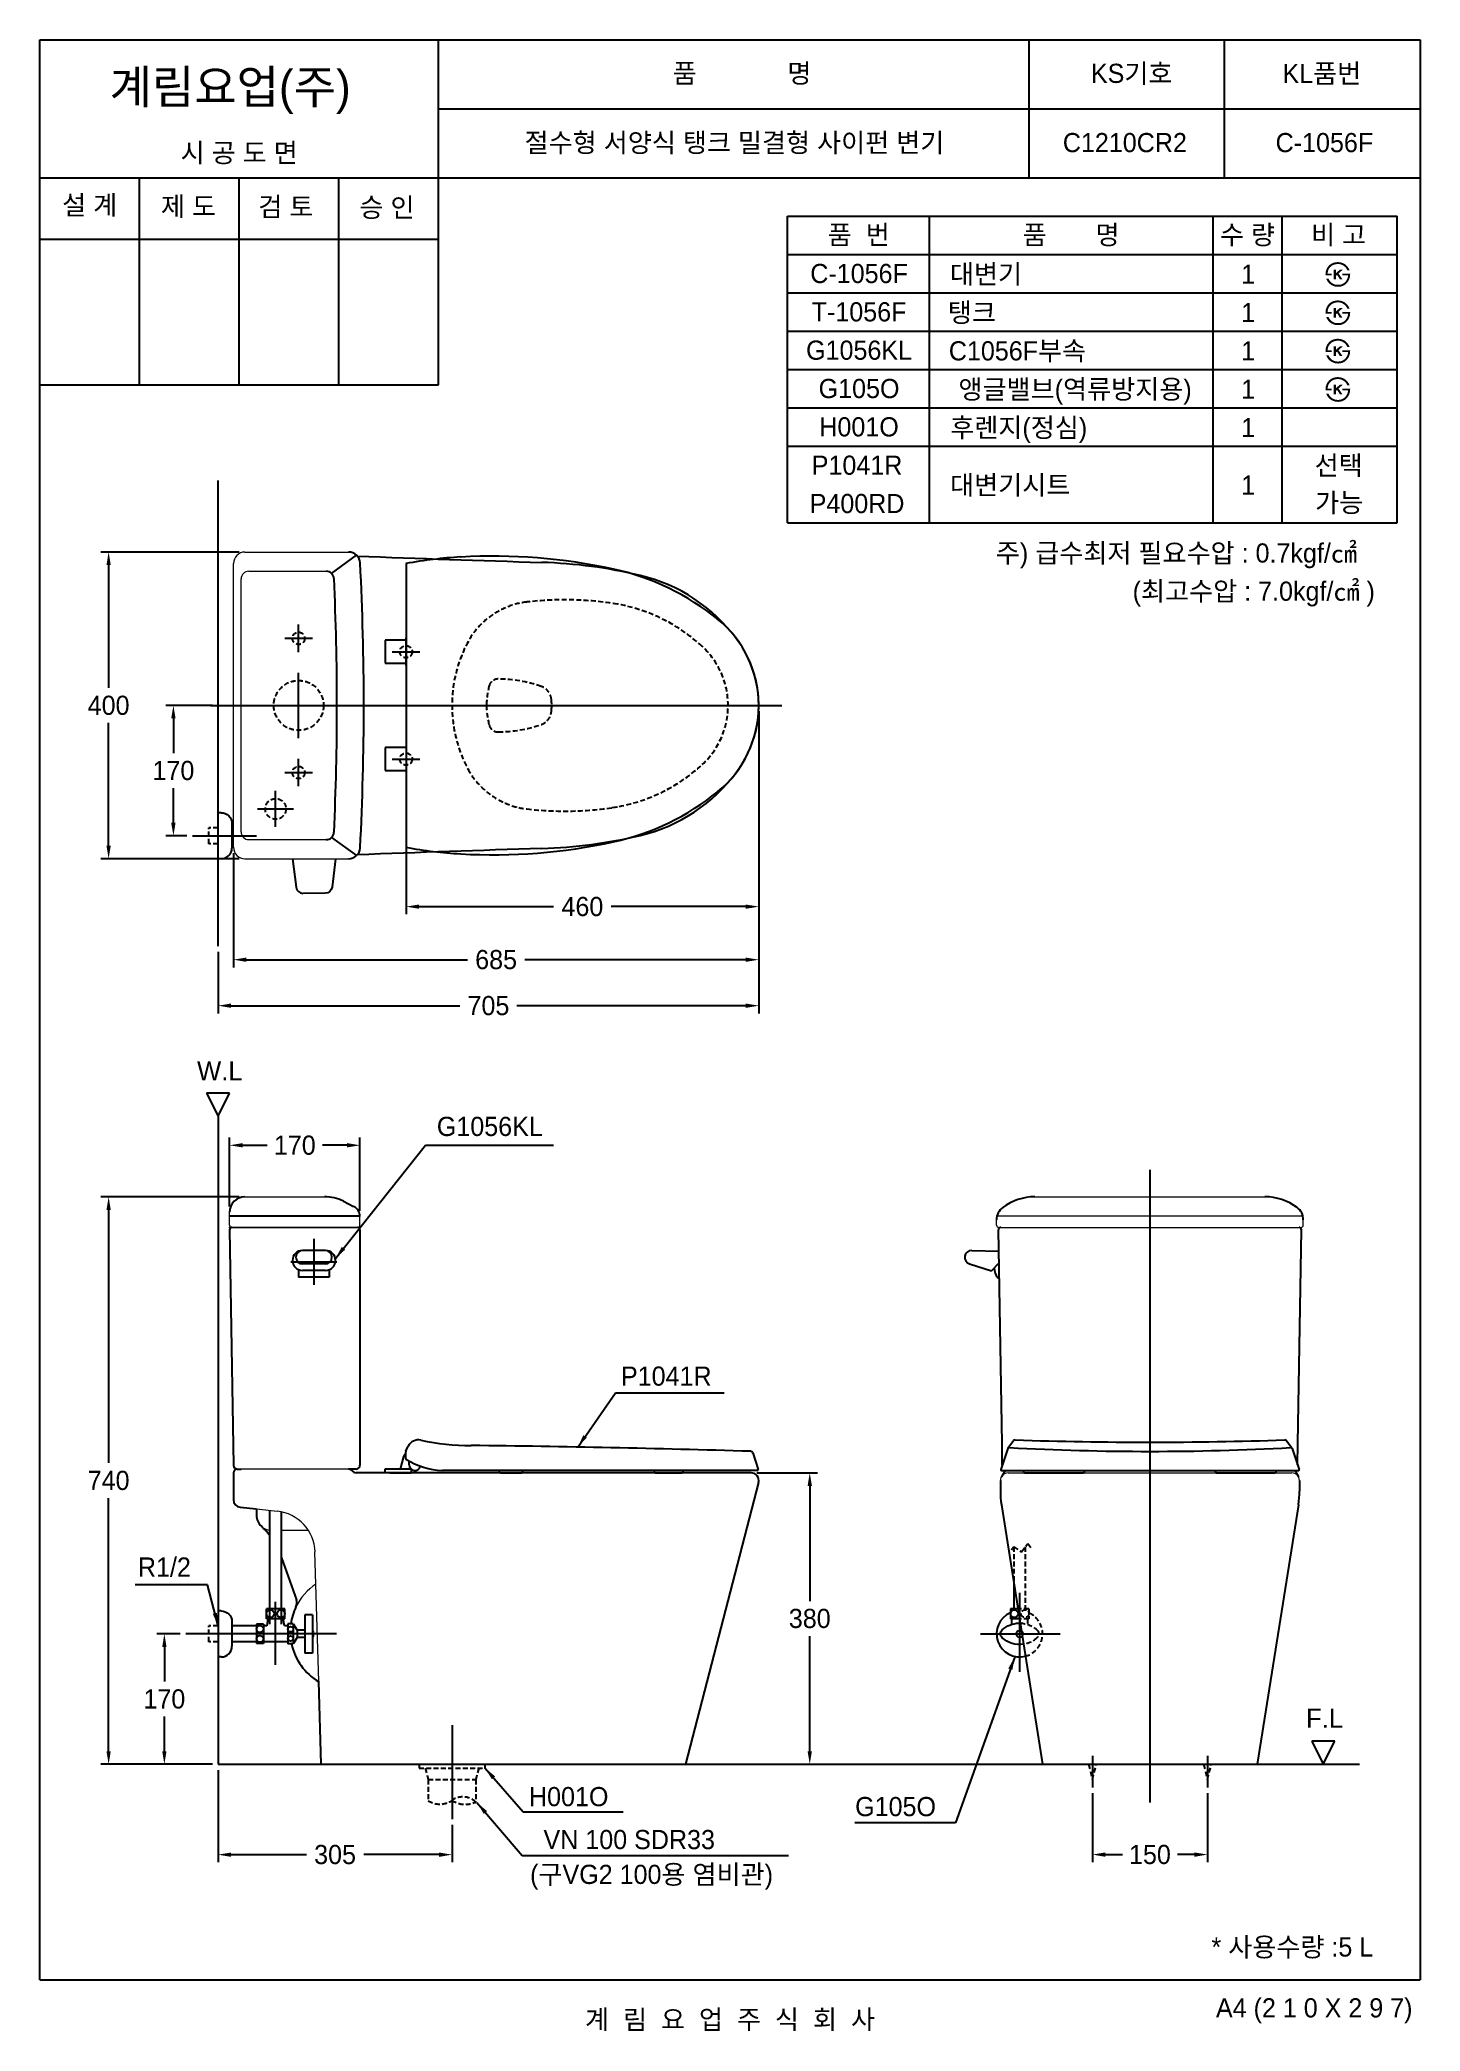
# Model space of a CAD drawing. Header units: millimetres. Extents: x 0 to 1800, y -67 to 2530.
import ezdxf
from ezdxf.enums import TextEntityAlignment as Align
from ezdxf.lldxf.tags import DXFTag

# ---------------------------------------------------------------- set-up
doc = ezdxf.new("R2010")
doc.units = ezdxf.units.MM
doc.linetypes.add('DASHED2', pattern=[9.525, 6.35, -3.175])
for name, color, linetype in [('61', 7, 'Continuous'), ('TEXT', 7, 'Continuous'), ('내부선 및 부속', 4, 'Continuous'), ('도각라인', 7, 'Continuous'), ('외형선', 3, 'Continuous'), ('점선', 6, 'DASHED2'), ('중심선', 1, 'DASHED'), ('치수선', 7, 'Continuous')]:
    doc.layers.add(name, color=color, linetype=linetype)
doc.styles.add('____', font='')
doc.styles.add('타이틀', font='H2GTRM.TTF', dxfattribs={"height": 25})
doc.styles.get('____').set_extended_font_data('굴림')
tags = doc.linetypes.add('DASHDOT', pattern=[70, 31, -13, 13, -13]).pattern_tags.tags
tags[10:11] = [DXFTag(74, 4), DXFTag(75, 0), DXFTag(340, '0'), DXFTag(46, 0.0), DXFTag(50, 0.0), DXFTag(44, 0.0), DXFTag(45, 0.0)]
tags[8:9] = [DXFTag(74, 4), DXFTag(75, 0), DXFTag(340, '0'), DXFTag(46, 0.0), DXFTag(50, 0.0), DXFTag(44, 0.0), DXFTag(45, 0.0)]
tags[6:7] = [DXFTag(74, 4), DXFTag(75, 0), DXFTag(340, '0'), DXFTag(46, 0.0), DXFTag(50, 0.0), DXFTag(44, 0.0), DXFTag(45, 0.0)]
tags[4:5] = [DXFTag(74, 4), DXFTag(75, 0), DXFTag(340, '0'), DXFTag(46, 0.0), DXFTag(50, 0.0), DXFTag(44, 0.0), DXFTag(45, 0.0)]
tags = doc.linetypes.add('DASHED', pattern=[25.72, 12.86, -12.86]).pattern_tags.tags
tags[6:7] = [DXFTag(74, 4), DXFTag(75, 0), DXFTag(340, '0'), DXFTag(46, 0.0), DXFTag(50, 0.0), DXFTag(44, 0.0), DXFTag(45, 0.0)]
tags[4:5] = [DXFTag(74, 4), DXFTag(75, 0), DXFTag(340, '0'), DXFTag(46, 0.0), DXFTag(50, 0.0), DXFTag(44, 0.0), DXFTag(45, 0.0)]
doc.dimstyles.new('MSADIM', dxfattribs={"dimtxt": 33, "dimasz": 17, "dimexe": 10, "dimexo": 7.5, "dimgap": 10, "dimtad": 0, "dimtih": 1, "dimtoh": 1, "dimdec": 0, "dimzin": 1, "dimdsep": 46, "dimtxsty": '____', "dimcen": 11.25, "dimadec": 0, "dimazin": 0, "dimtfac": 1, "dimtdec": 0, "dimtix": 1, "dimtmove": 0, "dimatfit": 3, "dimfxl": 0, "dimtolj": 1, "dimtzin": 1, "dimarcsym": 0})

msp = doc.modelspace()

# ---------------------------------------------------------------- texts
at = {"layer": 'TEXT', "style": '타이틀'}
msp.add_text('계림요업(주)', height=44, dxfattribs=at).set_placement((91, 2446.7))
for s, p in [('품             명', (915.7, 2486.4)), ('KS기호', (1423.8, 2486.3)), ('KL품번', (1671.8, 2486.1)), ('시 공 도 면', (259.9, 2382.7)), ('절수형 서양식 탱크 밀결형 사이펀 변기', (905.8, 2396)), ('C1210CR2', (1414.9, 2396)), ('C-1056F', (1675.1, 2396)), ('설 계', (65, 2314.6)), ('제 도', (193.8, 2312.9)), ('검 토', (320.8, 2312.3)), ('승 인', (452.7, 2311.4)), ('품  번', (1067.9, 2275.7)), ('품       명', (1344.8, 2275.7)), ('수 량', (1574.8, 2275.7)), ('비 고', (1693.6, 2275.7)), ('C-1056F', (1068.3, 2225.3)), ('대변기', (1233.8, 2224.4)), ('1', (1575.7, 2224.4)), ('T-1056F', (1068.3, 2175.3)), ('탱크', (1215.4, 2174.4)), ('1', (1575.7, 2174.4)), ('G1056KL', (1068.3, 2125.3)), ('C1056F부속', (1274.9, 2124.4)), ('1', (1575.7, 2124.4)), ('G105O', (1068.3, 2075.3)), ('앵글밸브(역류방지용)', (1350, 2074.4)), ('1', (1575.7, 2074.4)), ('H001O', (1068.3, 2025.3)), ('후렌지(정심)', (1276.5, 2024.4)), ('1', (1575.7, 2024.4)), ('P1041R', (1065.7, 1975.3)), ('선택', (1693.7, 1975)), ('대변기시트', (1265.4, 1949.4)), ('1', (1575.7, 1949.4)), ('P400RD', (1065.7, 1925.3)), ('가능', (1694.4, 1926.5)), ('주) 급수최저 필요수압 : 0.7kgf/㎠ ', (1486.7, 1860.8)), ('(최고수압 : 7.0kgf/㎠ )', (1583, 1811)), ('P1041R', (816.9, 787.4)), ('* 사용수량 :5 L', (1633.3, 42.9)), ('계  림  요  업  주  식  회  사', (900, -51.7))]:
    msp.add_text(s, height=25, dxfattribs=at).set_placement(p, align=Align.MIDDLE_CENTER)
at = {"layer": 'TEXT', "char_height": 25, "attachment_point": 1, "line_spacing_factor": 0.963855, "style": '타이틀'}
for s, insert, width in [('\\fﾱﾼﾸﾲ;W.L', (205, 1198), 248.993), ('\\A1;G1056KL', (517.7, 1125.5), 248.993), ('\\A1;R1/2', (127.9, 550.9), 361.787), ('{\\fﾱﾼﾸﾲ|b0|i0|c129|p0;F\\fﾱﾼﾸﾲ|b0|i0|c0|p0;.L}', (1651.2, 353.7), 248.993), ('\\A1; G105O', (1054.1, 238.5), 248.993)]:
    msp.add_mtext(s, dxfattribs=dict(at, insert=insert, width=width))
at = {"layer": '도각라인', "style": '타이틀'}
msp.add_text('A4 (2 1 0 X 2 9 7)', height=25, dxfattribs=at).set_placement((1790, -36.5), align=Align.MIDDLE_RIGHT)
at = {"layer": '치수선', "linetype": 'Continuous', "style": '타이틀'}
for s, p in [('H001O', (689.7, 239)), ('VN 100 SDR33', (768.6, 183)), ('(구VG2 100용 염비관)', (797.7, 137.6))]:
    msp.add_text(s, height=25, dxfattribs=at).set_placement(p, align=Align.MIDDLE_CENTER)

# ---------------------------------------------------------------- blocks, each defined once
blk = doc.blocks.new('*D1')
at = {"layer": '치수선', "color": 0, "linetype": 'Continuous', "lineweight": -2}
for p, q in [((232.5, 273.7), (232.5, 153.3)), ((537.5, 202.3), (537.5, 153.3)), ((249.5, 163.3), (347.6, 163.3)), ((520.5, 163.3), (422.3, 163.3))]:
    blk.add_line(p, q, dxfattribs=at)
at = {"layer": '치수선', "color": 0, "linetype": 'Continuous'}
for points in [[(249.5, 166.1), (249.5, 160.4), (232.5, 163.3)], [(520.5, 166.1), (520.5, 160.4), (537.5, 163.3)]]:
    blk.add_solid(points, dxfattribs=at)
at = {"layer": '치수선', "color": 0, "linetype": 'Continuous', "insert": (385, 163.3), "char_height": 25, "attachment_point": 5, "style": '____'}
blk.add_mtext('\\A1;305', dxfattribs=at)
blk = doc.blocks.new('*D8')
at = {"layer": '치수선', "color": 0, "linetype": 'Continuous', "lineweight": -2}
for p, q in [((935, 661.2), (1014, 661.2)), ((1004, 644.2), (1004, 494)), ((1004, 298.2), (1004, 448.4)), ((849.6, 281.2), (1014, 281.2))]:
    blk.add_line(p, q, dxfattribs=at)
at = {"layer": '치수선', "color": 0, "linetype": 'Continuous'}
for points in [[(1001.2, 644.2), (1006.8, 644.2), (1004, 661.2)], [(1001.2, 298.2), (1006.8, 298.2), (1004, 281.2)]]:
    blk.add_solid(points, dxfattribs=at)
at = {"layer": '치수선', "color": 0, "linetype": 'Continuous', "insert": (1004, 471.2), "char_height": 25, "attachment_point": 5, "style": '____'}
blk.add_mtext('\\A1;380', dxfattribs=at)
blk = doc.blocks.new('*D9')
at = {"layer": '치수선', "color": 0, "linetype": 'Continuous', "lineweight": -2}
for p, q in [((183, 451.2), (152.4, 451.2)), ((162.4, 434.2), (162.4, 389.1)), ((162.4, 298.2), (162.4, 343.4)), ((225, 281.2), (152.4, 281.2))]:
    blk.add_line(p, q, dxfattribs=at)
at = {"layer": '치수선', "color": 0, "linetype": 'Continuous'}
for points in [[(159.6, 434.2), (165.2, 434.2), (162.4, 451.2)], [(159.6, 298.2), (165.2, 298.2), (162.4, 281.2)]]:
    blk.add_solid(points, dxfattribs=at)
at = {"layer": '치수선', "color": 0, "linetype": 'Continuous', "insert": (162.4, 366.2), "char_height": 25, "attachment_point": 5, "style": '____'}
blk.add_mtext('\\A1;170', dxfattribs=at)
blk = doc.blocks.new('*D2')
at = {"layer": '치수선', "color": 0, "linetype": 'Continuous', "lineweight": -2}
for p, q in [((225, 1662), (164.2, 1662)), ((174.2, 1645), (174.2, 1599.8)), ((174.2, 1509), (174.2, 1554.1)), ((191.8, 1492), (164.2, 1492))]:
    blk.add_line(p, q, dxfattribs=at)
at = {"layer": '치수선', "color": 0, "linetype": 'Continuous'}
for points in [[(171.3, 1645), (177, 1645), (174.2, 1662)], [(171.3, 1509), (177, 1509), (174.2, 1492)]]:
    blk.add_solid(points, dxfattribs=at)
at = {"layer": '치수선', "color": 0, "linetype": 'Continuous', "insert": (174.2, 1577), "char_height": 25, "attachment_point": 5, "style": '____'}
blk.add_mtext('\\A1;170', dxfattribs=at)
blk = doc.blocks.new('*D3')
at = {"layer": '치수선', "color": 0, "linetype": 'Continuous', "lineweight": -2}
for p, q in [((260, 1862), (79.7, 1862)), ((89.7, 1845), (89.7, 1684.8)), ((89.7, 1479), (89.7, 1639.1)), ((260, 1462), (79.7, 1462))]:
    blk.add_line(p, q, dxfattribs=at)
at = {"layer": '치수선', "color": 0, "linetype": 'Continuous'}
for points in [[(86.9, 1845), (92.5, 1845), (89.7, 1862)], [(86.9, 1479), (92.5, 1479), (89.7, 1462)]]:
    blk.add_solid(points, dxfattribs=at)
at = {"layer": '치수선', "color": 0, "linetype": 'Continuous', "insert": (89.7, 1662), "char_height": 25, "attachment_point": 5, "style": '____'}
blk.add_mtext('\\A1;400', dxfattribs=at)
blk = doc.blocks.new('*D4')
at = {"layer": '치수선', "color": 0, "linetype": 'Continuous', "lineweight": -2}
for p, q in [((260, 1021.2), (79.7, 1021.2)), ((89.7, 1004.2), (89.7, 674.1)), ((89.7, 298.2), (89.7, 628.4)), ((225, 281.2), (79.7, 281.2))]:
    blk.add_line(p, q, dxfattribs=at)
at = {"layer": '치수선', "color": 0, "linetype": 'Continuous'}
for points in [[(86.9, 1004.2), (92.5, 1004.2), (89.7, 1021.2)], [(86.9, 298.2), (92.5, 298.2), (89.7, 281.2)]]:
    blk.add_solid(points, dxfattribs=at)
at = {"layer": '치수선', "color": 0, "linetype": 'Continuous', "insert": (89.7, 651.2), "char_height": 25, "attachment_point": 5, "style": '____'}
blk.add_mtext('\\A1;740', dxfattribs=at)
blk = doc.blocks.new('*D11')
at = {"layer": '치수선', "color": 0, "linetype": 'Continuous', "lineweight": -2}
for p, q in [((1372.6, 243.3), (1372.6, 153.4)), ((1522.6, 243.3), (1522.6, 153.4)), ((1389.6, 163.4), (1411.7, 163.4)), ((1505.6, 163.4), (1483.5, 163.4))]:
    blk.add_line(p, q, dxfattribs=at)
at = {"layer": '치수선', "color": 0, "linetype": 'Continuous'}
for points in [[(1389.6, 166.2), (1389.6, 160.5), (1372.6, 163.4)], [(1505.6, 166.2), (1505.6, 160.5), (1522.6, 163.4)]]:
    blk.add_solid(points, dxfattribs=at)
at = {"layer": '치수선', "color": 0, "linetype": 'Continuous', "insert": (1447.6, 163.4), "char_height": 25, "attachment_point": 5, "style": '____'}
blk.add_mtext('\\A1;150', dxfattribs=at)
blk = doc.blocks.new('*D5')
at = {"layer": '치수선', "color": 0, "linetype": 'Continuous', "lineweight": -2}
for p, q in [((937.5, 1654.5), (937.5, 1389.6)), ((477.5, 1566.5), (477.5, 1389.6)), ((494.5, 1399.6), (669.8, 1399.6)), ((920.5, 1399.6), (745.1, 1399.6))]:
    blk.add_line(p, q, dxfattribs=at)
at = {"layer": '치수선', "color": 0, "linetype": 'Continuous'}
for points in [[(494.5, 1402.4), (494.5, 1396.8), (477.5, 1399.6)], [(920.5, 1402.4), (920.5, 1396.8), (937.5, 1399.6)]]:
    blk.add_solid(points, dxfattribs=at)
at = {"layer": '치수선', "color": 0, "linetype": 'Continuous', "insert": (707.5, 1399.6), "char_height": 25, "attachment_point": 5, "style": '____'}
blk.add_mtext('\\A1;460', dxfattribs=at)
blk = doc.blocks.new('*D6')
at = {"layer": '치수선', "color": 0, "linetype": 'Continuous', "lineweight": -2}
for p, q in [((937.5, 1654.5), (937.5, 1320.4)), ((252.5, 1469.5), (252.5, 1320.4)), ((269.5, 1330.4), (557.7, 1330.4)), ((920.5, 1330.4), (632.3, 1330.4))]:
    blk.add_line(p, q, dxfattribs=at)
at = {"layer": '치수선', "color": 0, "linetype": 'Continuous'}
for points in [[(269.5, 1333.2), (269.5, 1327.6), (252.5, 1330.4)], [(920.5, 1333.2), (920.5, 1327.6), (937.5, 1330.4)]]:
    blk.add_solid(points, dxfattribs=at)
at = {"layer": '치수선', "color": 0, "linetype": 'Continuous', "insert": (595, 1330.4), "char_height": 25, "attachment_point": 5, "style": '____'}
blk.add_mtext('\\A1;685', dxfattribs=at)
blk = doc.blocks.new('*D7')
at = {"layer": '치수선', "color": 0, "linetype": 'Continuous', "lineweight": -2}
for p, q in [((937.5, 1654.5), (937.5, 1260.4)), ((232.5, 1340.6), (232.5, 1260.4)), ((249.5, 1270.4), (547.8, 1270.4)), ((920.5, 1270.4), (622.1, 1270.4))]:
    blk.add_line(p, q, dxfattribs=at)
at = {"layer": '치수선', "color": 0, "linetype": 'Continuous'}
for points in [[(249.5, 1273.3), (249.5, 1267.6), (232.5, 1270.4)], [(920.5, 1273.3), (920.5, 1267.6), (937.5, 1270.4)]]:
    blk.add_solid(points, dxfattribs=at)
at = {"layer": '치수선', "color": 0, "linetype": 'Continuous', "insert": (585, 1270.4), "char_height": 25, "attachment_point": 5, "style": '____'}
blk.add_mtext('\\A1;705', dxfattribs=at)
blk = doc.blocks.new('*D10')
at = {"layer": '치수선', "color": 0, "linetype": 'Continuous', "lineweight": -2}
for p, q in [((247.5, 1008.7), (247.5, 1098.4)), ((417.5, 1002.8), (417.5, 1098.4)), ((264.5, 1088.4), (296.5, 1088.4)), ((400.5, 1088.4), (368.4, 1088.4))]:
    blk.add_line(p, q, dxfattribs=at)
at = {"layer": '치수선', "color": 0, "linetype": 'Continuous'}
for points in [[(264.5, 1091.2), (264.5, 1085.6), (247.5, 1088.4)], [(400.5, 1091.2), (400.5, 1085.6), (417.5, 1088.4)]]:
    blk.add_solid(points, dxfattribs=at)
at = {"layer": '치수선', "color": 0, "linetype": 'Continuous', "insert": (332.5, 1088.4), "char_height": 25, "attachment_point": 5, "style": '____'}
blk.add_mtext('\\A1;170', dxfattribs=at)

# ---------------------------------------------------------------- dimensions: what is measured, and where the dimension line sits
at = {"layer": '치수선', "linetype": 'Continuous'}
for base, p1, p2, picture, middle in [((89.7, 1862), (267.5, 1462), (267.5, 1862), '*D3', (89.7, 1662)), ((174.2, 1492), (232.5, 1662), (199.3, 1492), '*D2', (174.2, 1577)), ((89.7, 1021.2), (232.5, 281.2), (267.5, 1021.2), '*D4', (89.7, 651.2)), ((1004, 661.2), (842.1, 281.2), (927.5, 661.2), '*D8', (1004, 471.2)), ((162.4, 281.2), (190.5, 451.2), (232.5, 281.2), '*D9', (162.4, 366.2))]:
    dim = msp.add_linear_dim(base=base, p1=p1, p2=p2, angle=90, dimstyle='MSADIM', override={"dimtxt": 25}, dxfattribs=at)
    dim.commit()
    dim.dimension.update_dxf_attribs({"geometry": picture, "text_midpoint": middle})
for base, p1, p2, picture, middle in [((232.5, 1270.4), (937.5, 1662), (232.5, 1348.1), '*D7', (585, 1270.4)), ((252.5, 1330.4), (937.5, 1662), (252.5, 1477), '*D6', (595, 1330.4)), ((477.5, 1399.6), (937.5, 1662), (477.5, 1574), '*D5', (707.5, 1399.6)), ((417.5, 1088.4), (247.5, 1001.2), (417.5, 995.3), '*D10', (332.5, 1088.4)), ((537.5, 163.3), (232.5, 281.2), (537.5, 209.8), '*D1', (385, 163.3)), ((1522.6, 163.4), (1372.6, 250.8), (1522.6, 250.8), '*D11', (1447.6, 163.4))]:
    dim = msp.add_linear_dim(base=base, p1=p1, p2=p2, dimstyle='MSADIM', override={"dimtxt": 25}, dxfattribs=at)
    dim.commit()
    dim.dimension.update_dxf_attribs({"geometry": picture, "text_midpoint": middle})

# ---------------------------------------------------------------- hatches: boundary and pattern name
at = {"layer": 'TEXT'}
for points in [[(1676.6, 2222.8), (1676.6, 2223.2), (1676.6, 2223.6), (1676.5, 2224), (1676.6, 2224.4), (1676.6, 2224.8), (1676.6, 2225.2), (1676.6, 2225.6), (1676.7, 2226), (1676.7, 2226.4), (1676.8, 2226.8), (1676.8, 2227.2), (1676.9, 2227.6), (1677, 2228), (1677.1, 2228.4), (1677.2, 2228.8), (1677.3, 2229.1), (1677.4, 2229.5), (1677.5, 2229.9), (1677.7, 2230.3), (1677.8, 2230.6), (1678, 2231), (1678.1, 2231.4), (1678.3, 2231.7), (1678.5, 2232.1), (1678.7, 2232.4), (1678.9, 2232.7), (1679.1, 2233.1), (1679.3, 2233.4), (1679.5, 2233.7), (1679.7, 2234), (1680, 2234.3), (1680.5, 2234.9), (1680.8, 2235.2), (1681, 2235.5), (1681.3, 2235.8), (1681.6, 2236.1), (1681.9, 2236.4), (1682.2, 2236.6), (1682.5, 2236.9), (1682.8, 2237.1), (1683.2, 2237.4), (1683.5, 2237.6), (1683.8, 2237.8), (1684.2, 2238), (1684.5, 2238.2), (1684.9, 2238.4), (1685.2, 2238.6), (1685.7, 2238.7), (1686.1, 2238.9), (1686.5, 2239.1), (1686.9, 2239.2), (1687.3, 2239.4), (1687.8, 2239.5), (1688.2, 2239.6), (1688.6, 2239.7), (1689.1, 2239.8), (1689.5, 2239.9), (1690, 2239.9), (1690.5, 2240), (1691, 2240), (1691.4, 2240.1), (1691.9, 2240.1), (1692.4, 2240.1), (1693.2, 2240.1), (1693.6, 2240.1), (1693.9, 2240), (1694.3, 2240), (1694.7, 2240), (1695, 2239.9), (1695.4, 2239.9), (1695.7, 2239.8), (1696.1, 2239.7), (1696.4, 2239.7), (1696.8, 2239.6), (1697.1, 2239.5), (1697.4, 2239.4), (1697.8, 2239.3), (1698.1, 2239.2), (1698.4, 2239.1), (1698.7, 2239), (1699, 2238.9), (1699.4, 2238.7), (1699.7, 2238.6), (1700, 2238.5), (1700.3, 2238.3), (1700.6, 2238.2), (1700.8, 2238), (1701.1, 2237.8), (1701.4, 2237.7), (1701.7, 2237.5), (1702, 2237.3), (1702.2, 2237.1), (1702.5, 2236.9), (1702.8, 2236.7), (1703.2, 2236.4), (1703.6, 2236), (1704, 2235.6), (1704.4, 2235.2), (1704.8, 2234.8), (1705.1, 2234.4), (1705.5, 2234), (1705.8, 2233.6), (1706.1, 2233.1), (1706.4, 2232.6), (1706.7, 2232.2), (1707, 2231.7), (1707.3, 2231.1), (1707.5, 2230.6), (1707.8, 2230.1), (1708, 2229.5), (1708, 2229.5), (1704.9, 2229.5), (1704.9, 2229.5), (1704.8, 2229.7), (1704.8, 2229.9), (1704.7, 2230.1), (1704.6, 2230.2), (1704.6, 2230.4), (1704.5, 2230.6), (1704.4, 2230.7), (1704.3, 2230.9), (1704.2, 2231.1), (1704.1, 2231.2), (1704, 2231.4), (1703.9, 2231.6), (1703.8, 2231.7), (1703.7, 2231.9), (1703.6, 2232.1), (1703.5, 2232.2), (1703.3, 2232.4), (1703.2, 2232.6), (1702.9, 2232.9), (1702.7, 2233.2), (1702.4, 2233.5), (1702.1, 2233.8), (1701.7, 2234.1), (1701.4, 2234.4), (1701, 2234.7), (1700.8, 2234.9), (1700.6, 2235.1), (1700.3, 2235.2), (1700.1, 2235.4), (1699.9, 2235.5), (1699.6, 2235.7), (1699.4, 2235.8), (1699.1, 2236), (1698.9, 2236.1), (1698.6, 2236.2), (1698.4, 2236.4), (1698.1, 2236.5), (1697.9, 2236.6), (1697.6, 2236.7), (1697.4, 2236.8), (1697.1, 2236.9), (1696.8, 2237), (1696.6, 2237), (1696.3, 2237.1), (1696.1, 2237.2), (1695.8, 2237.3), (1695.5, 2237.3), (1695.2, 2237.4), (1695, 2237.4), (1694.7, 2237.5), (1694.4, 2237.5), (1694.1, 2237.5), (1693.8, 2237.6), (1693.6, 2237.6), (1693.3, 2237.6), (1693, 2237.6), (1692.7, 2237.6), (1692.3, 2237.6), (1692, 2237.6), (1691.7, 2237.6), (1691.3, 2237.5), (1691, 2237.5), (1690.7, 2237.5), (1690.3, 2237.4), (1690, 2237.4), (1689.7, 2237.3), (1689.4, 2237.3), (1689.1, 2237.2), (1688.8, 2237.1), (1688.5, 2237), (1688.2, 2237), (1687.9, 2236.9), (1687.6, 2236.8), (1687.3, 2236.7), (1687, 2236.5), (1686.7, 2236.4), (1686.5, 2236.3), (1686.2, 2236.2), (1685.9, 2236), (1685.6, 2235.9), (1685.4, 2235.7), (1685.1, 2235.6), (1684.9, 2235.4), (1684.6, 2235.2), (1684.4, 2235), (1684.1, 2234.9), (1683.9, 2234.7), (1683.7, 2234.5), (1683.4, 2234.3), (1683.2, 2234), (1683, 2233.8), (1682.7, 2233.6), (1682.5, 2233.4), (1682.3, 2233.1), (1682.1, 2232.9), (1681.9, 2232.6), (1681.7, 2232.4), (1681.6, 2232.1), (1681.4, 2231.9), (1681.2, 2231.6), (1681.1, 2231.4), (1680.9, 2231.1), (1680.8, 2230.8), (1680.6, 2230.5), (1680.5, 2230.3), (1680.4, 2230), (1680.3, 2229.7), (1680.2, 2229.4), (1680, 2229.1), (1680, 2228.8), (1679.9, 2228.5), (1679.8, 2228.2), (1679.7, 2227.8), (1679.6, 2227.5), (1679.6, 2227.2), (1679.5, 2226.9), (1679.5, 2226.5), (1679.4, 2226.2), (1679.4, 2225.8), (1679.4, 2225.5), (1679.3, 2225.1), (1679.3, 2225.1), (1684.5, 2225.1), (1684.5, 2225.1), (1684.5, 2225.1), (1684.5, 2222.8), (1684.5, 2222.8), (1684.5, 2222.8), (1676.6, 2222.8)], [(1708.7, 2225.1), (1708.8, 2224.7), (1708.7, 2224.3), (1708.7, 2223.8), (1708.7, 2223.4), (1708.7, 2223), (1708.6, 2222.5), (1708.6, 2222.1), (1708.5, 2221.7), (1708.5, 2221.3), (1708.4, 2220.9), (1708.3, 2220.4), (1708.2, 2220), (1708.1, 2219.6), (1708, 2219.2), (1707.8, 2218.8), (1707.7, 2218.4), (1707.6, 2218), (1707.4, 2217.6), (1707.3, 2217.3), (1707.1, 2216.9), (1706.9, 2216.5), (1706.7, 2216.2), (1706.6, 2215.8), (1706.4, 2215.5), (1706.2, 2215.1), (1705.9, 2214.8), (1705.7, 2214.5), (1705.5, 2214.2), (1705.3, 2213.8), (1705, 2213.5), (1704.8, 2213.2), (1704.5, 2212.9), (1704.2, 2212.6), (1704, 2212.4), (1703.7, 2212.1), (1703.4, 2211.8), (1703.1, 2211.6), (1702.8, 2211.3), (1702.5, 2211.1), (1702.2, 2210.8), (1701.9, 2210.6), (1701.6, 2210.4), (1701.2, 2210.2), (1700.9, 2210), (1700.6, 2209.8), (1700.2, 2209.6), (1699.9, 2209.4), (1699.5, 2209.3), (1699.2, 2209.1), (1698.8, 2209), (1698.4, 2208.8), (1698, 2208.7), (1697.7, 2208.6), (1697.3, 2208.5), (1696.9, 2208.4), (1696.5, 2208.3), (1696.1, 2208.2), (1695.7, 2208.1), (1695.3, 2208.1), (1694.9, 2208), (1694.5, 2208), (1694.1, 2208), (1693.7, 2207.9), (1693.3, 2207.9), (1692.6, 2207.9), (1692, 2208), (1691.3, 2208), (1690.7, 2208.1), (1690.1, 2208.2), (1689.8, 2208.2), (1689.5, 2208.3), (1689.2, 2208.3), (1688.9, 2208.4), (1688.6, 2208.5), (1688.3, 2208.6), (1688, 2208.6), (1687.7, 2208.7), (1687.4, 2208.8), (1687.1, 2208.9), (1686.8, 2209), (1686.6, 2209.1), (1686.3, 2209.2), (1686, 2209.4), (1685.7, 2209.5), (1685.5, 2209.6), (1685.2, 2209.7), (1684.9, 2209.9), (1684.7, 2210), (1684.4, 2210.2), (1684.1, 2210.3), (1683.6, 2210.7), (1683.4, 2210.8), (1683.1, 2211), (1682.8, 2211.2), (1682.6, 2211.4), (1682.4, 2211.6), (1682.1, 2211.8), (1681.9, 2212), (1681.6, 2212.2), (1681.4, 2212.5), (1681.2, 2212.7), (1681, 2212.9), (1680.8, 2213.1), (1680.5, 2213.4), (1680.3, 2213.6), (1680.1, 2213.9), (1679.9, 2214.1), (1679.7, 2214.4), (1679.6, 2214.6), (1679.4, 2214.9), (1679.2, 2215.2), (1679, 2215.5), (1678.8, 2215.7), (1678.7, 2216), (1678.5, 2216.3), (1678.3, 2216.6), (1678.2, 2216.9), (1678, 2217.2), (1677.8, 2217.8), (1677.5, 2218.5), (1677.5, 2218.5), (1680.4, 2218.5), (1680.4, 2218.5), (1680.7, 2218.1), (1680.9, 2217.6), (1681.1, 2217.2), (1681.4, 2216.9), (1681.6, 2216.5), (1681.9, 2216.1), (1682.1, 2215.8), (1682.4, 2215.4), (1682.7, 2215.1), (1682.9, 2214.8), (1683.2, 2214.5), (1683.5, 2214.2), (1683.8, 2213.9), (1684.1, 2213.6), (1684.4, 2213.3), (1684.7, 2213.1), (1684.9, 2212.9), (1685.2, 2212.7), (1685.4, 2212.6), (1685.6, 2212.4), (1685.9, 2212.3), (1686.1, 2212.1), (1686.3, 2212), (1686.6, 2211.9), (1686.8, 2211.7), (1687.1, 2211.6), (1687.3, 2211.5), (1687.6, 2211.4), (1687.9, 2211.3), (1688.1, 2211.2), (1688.4, 2211.1), (1688.7, 2211), (1688.9, 2211), (1689.2, 2210.9), (1689.5, 2210.8), (1689.8, 2210.8), (1690, 2210.7), (1690.3, 2210.7), (1690.6, 2210.6), (1690.9, 2210.6), (1691.2, 2210.6), (1691.5, 2210.5), (1691.8, 2210.5), (1692.1, 2210.5), (1692.4, 2210.5), (1692.7, 2210.5), (1693, 2210.5), (1693.9, 2210.5), (1694.1, 2210.6), (1694.4, 2210.6), (1694.7, 2210.6), (1694.9, 2210.6), (1695.2, 2210.7), (1695.5, 2210.7), (1695.7, 2210.8), (1696, 2210.8), (1696.3, 2210.9), (1696.5, 2210.9), (1696.8, 2211), (1697, 2211.1), (1697.3, 2211.2), (1697.5, 2211.2), (1697.8, 2211.3), (1698, 2211.4), (1698.3, 2211.5), (1698.5, 2211.6), (1698.8, 2211.8), (1699, 2211.9), (1699.2, 2212), (1699.5, 2212.1), (1699.7, 2212.3), (1699.9, 2212.4), (1700.2, 2212.6), (1700.4, 2212.7), (1700.6, 2212.9), (1700.9, 2213), (1701.1, 2213.2), (1701.3, 2213.4), (1701.6, 2213.6), (1701.8, 2213.8), (1702, 2214), (1702.3, 2214.3), (1702.5, 2214.5), (1702.7, 2214.8), (1702.9, 2215), (1703.2, 2215.3), (1703.3, 2215.5), (1703.5, 2215.8), (1703.7, 2216), (1703.9, 2216.3), (1704.1, 2216.6), (1704.2, 2216.9), (1704.4, 2217.2), (1704.5, 2217.4), (1704.7, 2217.7), (1704.8, 2218), (1704.9, 2218.3), (1705.1, 2218.7), (1705.2, 2219), (1705.3, 2219.3), (1705.4, 2219.6), (1705.5, 2220), (1705.6, 2220.3), (1705.6, 2220.6), (1705.7, 2221), (1705.8, 2221.3), (1705.8, 2221.7), (1705.9, 2222.1), (1705.9, 2222.4), (1705.9, 2222.8), (1705.9, 2222.8), (1698.5, 2222.8), (1698.5, 2222.8), (1698.5, 2222.8), (1698.5, 2225.1), (1698.5, 2225.1), (1698.5, 2225.1), (1708.7, 2225.1)], [(1690.3, 2225.8), (1695.1, 2230.2), (1699, 2230.2), (1693.6, 2225.2), (1698.7, 2217.7), (1695.3, 2217.7), (1691.7, 2223.4), (1690.3, 2222.2), (1690.3, 2217.7), (1687.4, 2217.7), (1687.4, 2230.3), (1690.3, 2230.3)], [(1676.6, 2172.8), (1676.6, 2173.2), (1676.6, 2173.6), (1676.5, 2174), (1676.6, 2174.4), (1676.6, 2174.8), (1676.6, 2175.2), (1676.6, 2175.6), (1676.7, 2176), (1676.7, 2176.4), (1676.8, 2176.8), (1676.8, 2177.2), (1676.9, 2177.6), (1677, 2178), (1677.1, 2178.4), (1677.2, 2178.8), (1677.3, 2179.1), (1677.4, 2179.5), (1677.5, 2179.9), (1677.7, 2180.3), (1677.8, 2180.6), (1678, 2181), (1678.1, 2181.4), (1678.3, 2181.7), (1678.5, 2182.1), (1678.7, 2182.4), (1678.9, 2182.7), (1679.1, 2183.1), (1679.3, 2183.4), (1679.5, 2183.7), (1679.7, 2184), (1680, 2184.3), (1680.5, 2184.9), (1680.8, 2185.2), (1681, 2185.5), (1681.3, 2185.8), (1681.6, 2186.1), (1681.9, 2186.4), (1682.2, 2186.6), (1682.5, 2186.9), (1682.8, 2187.1), (1683.2, 2187.4), (1683.5, 2187.6), (1683.8, 2187.8), (1684.2, 2188), (1684.5, 2188.2), (1684.9, 2188.4), (1685.2, 2188.6), (1685.7, 2188.7), (1686.1, 2188.9), (1686.5, 2189.1), (1686.9, 2189.2), (1687.3, 2189.4), (1687.8, 2189.5), (1688.2, 2189.6), (1688.6, 2189.7), (1689.1, 2189.8), (1689.5, 2189.9), (1690, 2189.9), (1690.5, 2190), (1691, 2190), (1691.4, 2190.1), (1691.9, 2190.1), (1692.4, 2190.1), (1693.2, 2190.1), (1693.6, 2190.1), (1693.9, 2190), (1694.3, 2190), (1694.7, 2190), (1695, 2189.9), (1695.4, 2189.9), (1695.7, 2189.8), (1696.1, 2189.7), (1696.4, 2189.7), (1696.8, 2189.6), (1697.1, 2189.5), (1697.4, 2189.4), (1697.8, 2189.3), (1698.1, 2189.2), (1698.4, 2189.1), (1698.7, 2189), (1699, 2188.9), (1699.4, 2188.7), (1699.7, 2188.6), (1700, 2188.5), (1700.3, 2188.3), (1700.6, 2188.2), (1700.8, 2188), (1701.1, 2187.8), (1701.4, 2187.7), (1701.7, 2187.5), (1702, 2187.3), (1702.2, 2187.1), (1702.5, 2186.9), (1702.8, 2186.7), (1703.2, 2186.4), (1703.6, 2186), (1704, 2185.6), (1704.4, 2185.2), (1704.8, 2184.8), (1705.1, 2184.4), (1705.5, 2184), (1705.8, 2183.6), (1706.1, 2183.1), (1706.4, 2182.6), (1706.7, 2182.2), (1707, 2181.7), (1707.3, 2181.1), (1707.5, 2180.6), (1707.8, 2180.1), (1708, 2179.5), (1708, 2179.5), (1704.9, 2179.5), (1704.9, 2179.5), (1704.8, 2179.7), (1704.8, 2179.9), (1704.7, 2180.1), (1704.6, 2180.2), (1704.6, 2180.4), (1704.5, 2180.6), (1704.4, 2180.7), (1704.3, 2180.9), (1704.2, 2181.1), (1704.1, 2181.2), (1704, 2181.4), (1703.9, 2181.6), (1703.8, 2181.7), (1703.7, 2181.9), (1703.6, 2182.1), (1703.5, 2182.2), (1703.3, 2182.4), (1703.2, 2182.6), (1702.9, 2182.9), (1702.7, 2183.2), (1702.4, 2183.5), (1702.1, 2183.8), (1701.7, 2184.1), (1701.4, 2184.4), (1701, 2184.7), (1700.8, 2184.9), (1700.6, 2185.1), (1700.3, 2185.2), (1700.1, 2185.4), (1699.9, 2185.5), (1699.6, 2185.7), (1699.4, 2185.8), (1699.1, 2186), (1698.9, 2186.1), (1698.6, 2186.2), (1698.4, 2186.4), (1698.1, 2186.5), (1697.9, 2186.6), (1697.6, 2186.7), (1697.4, 2186.8), (1697.1, 2186.9), (1696.8, 2187), (1696.6, 2187), (1696.3, 2187.1), (1696.1, 2187.2), (1695.8, 2187.3), (1695.5, 2187.3), (1695.2, 2187.4), (1695, 2187.4), (1694.7, 2187.5), (1694.4, 2187.5), (1694.1, 2187.5), (1693.8, 2187.6), (1693.6, 2187.6), (1693.3, 2187.6), (1693, 2187.6), (1692.7, 2187.6), (1692.3, 2187.6), (1692, 2187.6), (1691.7, 2187.6), (1691.3, 2187.5), (1691, 2187.5), (1690.7, 2187.5), (1690.3, 2187.4), (1690, 2187.4), (1689.7, 2187.3), (1689.4, 2187.3), (1689.1, 2187.2), (1688.8, 2187.1), (1688.5, 2187), (1688.2, 2187), (1687.9, 2186.9), (1687.6, 2186.8), (1687.3, 2186.7), (1687, 2186.5), (1686.7, 2186.4), (1686.5, 2186.3), (1686.2, 2186.2), (1685.9, 2186), (1685.6, 2185.9), (1685.4, 2185.7), (1685.1, 2185.6), (1684.9, 2185.4), (1684.6, 2185.2), (1684.4, 2185), (1684.1, 2184.9), (1683.9, 2184.7), (1683.7, 2184.5), (1683.4, 2184.3), (1683.2, 2184), (1683, 2183.8), (1682.7, 2183.6), (1682.5, 2183.4), (1682.3, 2183.1), (1682.1, 2182.9), (1681.9, 2182.6), (1681.7, 2182.4), (1681.6, 2182.1), (1681.4, 2181.9), (1681.2, 2181.6), (1681.1, 2181.4), (1680.9, 2181.1), (1680.8, 2180.8), (1680.6, 2180.5), (1680.5, 2180.3), (1680.4, 2180), (1680.3, 2179.7), (1680.2, 2179.4), (1680, 2179.1), (1680, 2178.8), (1679.9, 2178.5), (1679.8, 2178.2), (1679.7, 2177.8), (1679.6, 2177.5), (1679.6, 2177.2), (1679.5, 2176.9), (1679.5, 2176.5), (1679.4, 2176.2), (1679.4, 2175.8), (1679.4, 2175.5), (1679.3, 2175.1), (1679.3, 2175.1), (1684.5, 2175.1), (1684.5, 2175.1), (1684.5, 2175.1), (1684.5, 2172.8), (1684.5, 2172.8), (1684.5, 2172.8), (1676.6, 2172.8)], [(1708.7, 2175.1), (1708.8, 2174.7), (1708.7, 2174.3), (1708.7, 2173.8), (1708.7, 2173.4), (1708.7, 2173), (1708.6, 2172.5), (1708.6, 2172.1), (1708.5, 2171.7), (1708.5, 2171.3), (1708.4, 2170.9), (1708.3, 2170.4), (1708.2, 2170), (1708.1, 2169.6), (1708, 2169.2), (1707.8, 2168.8), (1707.7, 2168.4), (1707.6, 2168), (1707.4, 2167.6), (1707.3, 2167.3), (1707.1, 2166.9), (1706.9, 2166.5), (1706.7, 2166.2), (1706.6, 2165.8), (1706.4, 2165.5), (1706.2, 2165.1), (1705.9, 2164.8), (1705.7, 2164.5), (1705.5, 2164.2), (1705.3, 2163.8), (1705, 2163.5), (1704.8, 2163.2), (1704.5, 2162.9), (1704.2, 2162.6), (1704, 2162.4), (1703.7, 2162.1), (1703.4, 2161.8), (1703.1, 2161.6), (1702.8, 2161.3), (1702.5, 2161.1), (1702.2, 2160.8), (1701.9, 2160.6), (1701.6, 2160.4), (1701.2, 2160.2), (1700.9, 2160), (1700.6, 2159.8), (1700.2, 2159.6), (1699.9, 2159.4), (1699.5, 2159.3), (1699.2, 2159.1), (1698.8, 2159), (1698.4, 2158.8), (1698, 2158.7), (1697.7, 2158.6), (1697.3, 2158.5), (1696.9, 2158.4), (1696.5, 2158.3), (1696.1, 2158.2), (1695.7, 2158.1), (1695.3, 2158.1), (1694.9, 2158), (1694.5, 2158), (1694.1, 2158), (1693.7, 2157.9), (1693.3, 2157.9), (1692.6, 2157.9), (1692, 2158), (1691.3, 2158), (1690.7, 2158.1), (1690.1, 2158.2), (1689.8, 2158.2), (1689.5, 2158.3), (1689.2, 2158.3), (1688.9, 2158.4), (1688.6, 2158.5), (1688.3, 2158.6), (1688, 2158.6), (1687.7, 2158.7), (1687.4, 2158.8), (1687.1, 2158.9), (1686.8, 2159), (1686.6, 2159.1), (1686.3, 2159.2), (1686, 2159.4), (1685.7, 2159.5), (1685.5, 2159.6), (1685.2, 2159.7), (1684.9, 2159.9), (1684.7, 2160), (1684.4, 2160.2), (1684.1, 2160.3), (1683.6, 2160.7), (1683.4, 2160.8), (1683.1, 2161), (1682.8, 2161.2), (1682.6, 2161.4), (1682.4, 2161.6), (1682.1, 2161.8), (1681.9, 2162), (1681.6, 2162.2), (1681.4, 2162.5), (1681.2, 2162.7), (1681, 2162.9), (1680.8, 2163.1), (1680.5, 2163.4), (1680.3, 2163.6), (1680.1, 2163.9), (1679.9, 2164.1), (1679.7, 2164.4), (1679.6, 2164.6), (1679.4, 2164.9), (1679.2, 2165.2), (1679, 2165.5), (1678.8, 2165.7), (1678.7, 2166), (1678.5, 2166.3), (1678.3, 2166.6), (1678.2, 2166.9), (1678, 2167.2), (1677.8, 2167.8), (1677.5, 2168.5), (1677.5, 2168.5), (1680.4, 2168.5), (1680.4, 2168.5), (1680.7, 2168.1), (1680.9, 2167.6), (1681.1, 2167.2), (1681.4, 2166.9), (1681.6, 2166.5), (1681.9, 2166.1), (1682.1, 2165.8), (1682.4, 2165.4), (1682.7, 2165.1), (1682.9, 2164.8), (1683.2, 2164.5), (1683.5, 2164.2), (1683.8, 2163.9), (1684.1, 2163.6), (1684.4, 2163.3), (1684.7, 2163.1), (1684.9, 2162.9), (1685.2, 2162.7), (1685.4, 2162.6), (1685.6, 2162.4), (1685.9, 2162.3), (1686.1, 2162.1), (1686.3, 2162), (1686.6, 2161.9), (1686.8, 2161.7), (1687.1, 2161.6), (1687.3, 2161.5), (1687.6, 2161.4), (1687.9, 2161.3), (1688.1, 2161.2), (1688.4, 2161.1), (1688.7, 2161), (1688.9, 2161), (1689.2, 2160.9), (1689.5, 2160.8), (1689.8, 2160.8), (1690, 2160.7), (1690.3, 2160.7), (1690.6, 2160.6), (1690.9, 2160.6), (1691.2, 2160.6), (1691.5, 2160.5), (1691.8, 2160.5), (1692.1, 2160.5), (1692.4, 2160.5), (1692.7, 2160.5), (1693, 2160.5), (1693.9, 2160.5), (1694.1, 2160.6), (1694.4, 2160.6), (1694.7, 2160.6), (1694.9, 2160.6), (1695.2, 2160.7), (1695.5, 2160.7), (1695.7, 2160.8), (1696, 2160.8), (1696.3, 2160.9), (1696.5, 2160.9), (1696.8, 2161), (1697, 2161.1), (1697.3, 2161.2), (1697.5, 2161.2), (1697.8, 2161.3), (1698, 2161.4), (1698.3, 2161.5), (1698.5, 2161.6), (1698.8, 2161.8), (1699, 2161.9), (1699.2, 2162), (1699.5, 2162.1), (1699.7, 2162.3), (1699.9, 2162.4), (1700.2, 2162.6), (1700.4, 2162.7), (1700.6, 2162.9), (1700.9, 2163), (1701.1, 2163.2), (1701.3, 2163.4), (1701.6, 2163.6), (1701.8, 2163.8), (1702, 2164), (1702.3, 2164.3), (1702.5, 2164.5), (1702.7, 2164.8), (1702.9, 2165), (1703.2, 2165.3), (1703.3, 2165.5), (1703.5, 2165.8), (1703.7, 2166), (1703.9, 2166.3), (1704.1, 2166.6), (1704.2, 2166.9), (1704.4, 2167.2), (1704.5, 2167.4), (1704.7, 2167.7), (1704.8, 2168), (1704.9, 2168.3), (1705.1, 2168.7), (1705.2, 2169), (1705.3, 2169.3), (1705.4, 2169.6), (1705.5, 2170), (1705.6, 2170.3), (1705.6, 2170.6), (1705.7, 2171), (1705.8, 2171.3), (1705.8, 2171.7), (1705.9, 2172.1), (1705.9, 2172.4), (1705.9, 2172.8), (1705.9, 2172.8), (1698.5, 2172.8), (1698.5, 2172.8), (1698.5, 2172.8), (1698.5, 2175.1), (1698.5, 2175.1), (1698.5, 2175.1), (1708.7, 2175.1)], [(1690.3, 2175.8), (1695.1, 2180.2), (1699, 2180.2), (1693.6, 2175.2), (1698.7, 2167.7), (1695.3, 2167.7), (1691.7, 2173.4), (1690.3, 2172.2), (1690.3, 2167.7), (1687.4, 2167.7), (1687.4, 2180.3), (1690.3, 2180.3)], [(1676.6, 2122.8), (1676.6, 2123.2), (1676.6, 2123.6), (1676.5, 2124), (1676.6, 2124.4), (1676.6, 2124.8), (1676.6, 2125.2), (1676.6, 2125.6), (1676.7, 2126), (1676.7, 2126.4), (1676.8, 2126.8), (1676.8, 2127.2), (1676.9, 2127.6), (1677, 2128), (1677.1, 2128.4), (1677.2, 2128.8), (1677.3, 2129.1), (1677.4, 2129.5), (1677.5, 2129.9), (1677.7, 2130.3), (1677.8, 2130.6), (1678, 2131), (1678.1, 2131.4), (1678.3, 2131.7), (1678.5, 2132.1), (1678.7, 2132.4), (1678.9, 2132.7), (1679.1, 2133.1), (1679.3, 2133.4), (1679.5, 2133.7), (1679.7, 2134), (1680, 2134.3), (1680.5, 2134.9), (1680.8, 2135.2), (1681, 2135.5), (1681.3, 2135.8), (1681.6, 2136.1), (1681.9, 2136.4), (1682.2, 2136.6), (1682.5, 2136.9), (1682.8, 2137.1), (1683.2, 2137.4), (1683.5, 2137.6), (1683.8, 2137.8), (1684.2, 2138), (1684.5, 2138.2), (1684.9, 2138.4), (1685.2, 2138.6), (1685.7, 2138.7), (1686.1, 2138.9), (1686.5, 2139.1), (1686.9, 2139.2), (1687.3, 2139.4), (1687.8, 2139.5), (1688.2, 2139.6), (1688.6, 2139.7), (1689.1, 2139.8), (1689.5, 2139.9), (1690, 2139.9), (1690.5, 2140), (1691, 2140), (1691.4, 2140.1), (1691.9, 2140.1), (1692.4, 2140.1), (1693.2, 2140.1), (1693.6, 2140.1), (1693.9, 2140), (1694.3, 2140), (1694.7, 2140), (1695, 2139.9), (1695.4, 2139.9), (1695.7, 2139.8), (1696.1, 2139.7), (1696.4, 2139.7), (1696.8, 2139.6), (1697.1, 2139.5), (1697.4, 2139.4), (1697.8, 2139.3), (1698.1, 2139.2), (1698.4, 2139.1), (1698.7, 2139), (1699, 2138.9), (1699.4, 2138.7), (1699.7, 2138.6), (1700, 2138.5), (1700.3, 2138.3), (1700.6, 2138.2), (1700.8, 2138), (1701.1, 2137.8), (1701.4, 2137.7), (1701.7, 2137.5), (1702, 2137.3), (1702.2, 2137.1), (1702.5, 2136.9), (1702.8, 2136.7), (1703.2, 2136.4), (1703.6, 2136), (1704, 2135.6), (1704.4, 2135.2), (1704.8, 2134.8), (1705.1, 2134.4), (1705.5, 2134), (1705.8, 2133.6), (1706.1, 2133.1), (1706.4, 2132.6), (1706.7, 2132.2), (1707, 2131.7), (1707.3, 2131.1), (1707.5, 2130.6), (1707.8, 2130.1), (1708, 2129.5), (1708, 2129.5), (1704.9, 2129.5), (1704.9, 2129.5), (1704.8, 2129.7), (1704.8, 2129.9), (1704.7, 2130.1), (1704.6, 2130.2), (1704.6, 2130.4), (1704.5, 2130.6), (1704.4, 2130.7), (1704.3, 2130.9), (1704.2, 2131.1), (1704.1, 2131.2), (1704, 2131.4), (1703.9, 2131.6), (1703.8, 2131.7), (1703.7, 2131.9), (1703.6, 2132.1), (1703.5, 2132.2), (1703.3, 2132.4), (1703.2, 2132.6), (1702.9, 2132.9), (1702.7, 2133.2), (1702.4, 2133.5), (1702.1, 2133.8), (1701.7, 2134.1), (1701.4, 2134.4), (1701, 2134.7), (1700.8, 2134.9), (1700.6, 2135.1), (1700.3, 2135.2), (1700.1, 2135.4), (1699.9, 2135.5), (1699.6, 2135.7), (1699.4, 2135.8), (1699.1, 2136), (1698.9, 2136.1), (1698.6, 2136.2), (1698.4, 2136.4), (1698.1, 2136.5), (1697.9, 2136.6), (1697.6, 2136.7), (1697.4, 2136.8), (1697.1, 2136.9), (1696.8, 2137), (1696.6, 2137), (1696.3, 2137.1), (1696.1, 2137.2), (1695.8, 2137.3), (1695.5, 2137.3), (1695.2, 2137.4), (1695, 2137.4), (1694.7, 2137.5), (1694.4, 2137.5), (1694.1, 2137.5), (1693.8, 2137.6), (1693.6, 2137.6), (1693.3, 2137.6), (1693, 2137.6), (1692.7, 2137.6), (1692.3, 2137.6), (1692, 2137.6), (1691.7, 2137.6), (1691.3, 2137.5), (1691, 2137.5), (1690.7, 2137.5), (1690.3, 2137.4), (1690, 2137.4), (1689.7, 2137.3), (1689.4, 2137.3), (1689.1, 2137.2), (1688.8, 2137.1), (1688.5, 2137), (1688.2, 2137), (1687.9, 2136.9), (1687.6, 2136.8), (1687.3, 2136.7), (1687, 2136.5), (1686.7, 2136.4), (1686.5, 2136.3), (1686.2, 2136.2), (1685.9, 2136), (1685.6, 2135.9), (1685.4, 2135.7), (1685.1, 2135.6), (1684.9, 2135.4), (1684.6, 2135.2), (1684.4, 2135), (1684.1, 2134.9), (1683.9, 2134.7), (1683.7, 2134.5), (1683.4, 2134.3), (1683.2, 2134), (1683, 2133.8), (1682.7, 2133.6), (1682.5, 2133.4), (1682.3, 2133.1), (1682.1, 2132.9), (1681.9, 2132.6), (1681.7, 2132.4), (1681.6, 2132.1), (1681.4, 2131.9), (1681.2, 2131.6), (1681.1, 2131.4), (1680.9, 2131.1), (1680.8, 2130.8), (1680.6, 2130.5), (1680.5, 2130.3), (1680.4, 2130), (1680.3, 2129.7), (1680.2, 2129.4), (1680, 2129.1), (1680, 2128.8), (1679.9, 2128.5), (1679.8, 2128.2), (1679.7, 2127.8), (1679.6, 2127.5), (1679.6, 2127.2), (1679.5, 2126.9), (1679.5, 2126.5), (1679.4, 2126.2), (1679.4, 2125.8), (1679.4, 2125.5), (1679.3, 2125.1), (1679.3, 2125.1), (1684.5, 2125.1), (1684.5, 2125.1), (1684.5, 2125.1), (1684.5, 2122.8), (1684.5, 2122.8), (1684.5, 2122.8), (1676.6, 2122.8)], [(1690.3, 2125.8), (1695.1, 2130.2), (1699, 2130.2), (1693.6, 2125.2), (1698.7, 2117.7), (1695.3, 2117.7), (1691.7, 2123.4), (1690.3, 2122.2), (1690.3, 2117.7), (1687.4, 2117.7), (1687.4, 2130.3), (1690.3, 2130.3)], [(1708.7, 2125.1), (1708.8, 2124.7), (1708.7, 2124.3), (1708.7, 2123.8), (1708.7, 2123.4), (1708.7, 2123), (1708.6, 2122.5), (1708.6, 2122.1), (1708.5, 2121.7), (1708.5, 2121.3), (1708.4, 2120.9), (1708.3, 2120.4), (1708.2, 2120), (1708.1, 2119.6), (1708, 2119.2), (1707.8, 2118.8), (1707.7, 2118.4), (1707.6, 2118), (1707.4, 2117.6), (1707.3, 2117.3), (1707.1, 2116.9), (1706.9, 2116.5), (1706.7, 2116.2), (1706.6, 2115.8), (1706.4, 2115.5), (1706.2, 2115.1), (1705.9, 2114.8), (1705.7, 2114.5), (1705.5, 2114.2), (1705.3, 2113.8), (1705, 2113.5), (1704.8, 2113.2), (1704.5, 2112.9), (1704.2, 2112.6), (1704, 2112.4), (1703.7, 2112.1), (1703.4, 2111.8), (1703.1, 2111.6), (1702.8, 2111.3), (1702.5, 2111.1), (1702.2, 2110.8), (1701.9, 2110.6), (1701.6, 2110.4), (1701.2, 2110.2), (1700.9, 2110), (1700.6, 2109.8), (1700.2, 2109.6), (1699.9, 2109.4), (1699.5, 2109.3), (1699.2, 2109.1), (1698.8, 2109), (1698.4, 2108.8), (1698, 2108.7), (1697.7, 2108.6), (1697.3, 2108.5), (1696.9, 2108.4), (1696.5, 2108.3), (1696.1, 2108.2), (1695.7, 2108.1), (1695.3, 2108.1), (1694.9, 2108), (1694.5, 2108), (1694.1, 2108), (1693.7, 2107.9), (1693.3, 2107.9), (1692.6, 2107.9), (1692, 2108), (1691.3, 2108), (1690.7, 2108.1), (1690.1, 2108.2), (1689.8, 2108.2), (1689.5, 2108.3), (1689.2, 2108.3), (1688.9, 2108.4), (1688.6, 2108.5), (1688.3, 2108.6), (1688, 2108.6), (1687.7, 2108.7), (1687.4, 2108.8), (1687.1, 2108.9), (1686.8, 2109), (1686.6, 2109.1), (1686.3, 2109.2), (1686, 2109.4), (1685.7, 2109.5), (1685.5, 2109.6), (1685.2, 2109.7), (1684.9, 2109.9), (1684.7, 2110), (1684.4, 2110.2), (1684.1, 2110.3), (1683.6, 2110.7), (1683.4, 2110.8), (1683.1, 2111), (1682.8, 2111.2), (1682.6, 2111.4), (1682.4, 2111.6), (1682.1, 2111.8), (1681.9, 2112), (1681.6, 2112.2), (1681.4, 2112.5), (1681.2, 2112.7), (1681, 2112.9), (1680.8, 2113.1), (1680.5, 2113.4), (1680.3, 2113.6), (1680.1, 2113.9), (1679.9, 2114.1), (1679.7, 2114.4), (1679.6, 2114.6), (1679.4, 2114.9), (1679.2, 2115.2), (1679, 2115.5), (1678.8, 2115.7), (1678.7, 2116), (1678.5, 2116.3), (1678.3, 2116.6), (1678.2, 2116.9), (1678, 2117.2), (1677.8, 2117.8), (1677.5, 2118.5), (1677.5, 2118.5), (1680.4, 2118.5), (1680.4, 2118.5), (1680.7, 2118.1), (1680.9, 2117.6), (1681.1, 2117.2), (1681.4, 2116.9), (1681.6, 2116.5), (1681.9, 2116.1), (1682.1, 2115.8), (1682.4, 2115.4), (1682.7, 2115.1), (1682.9, 2114.8), (1683.2, 2114.5), (1683.5, 2114.2), (1683.8, 2113.9), (1684.1, 2113.6), (1684.4, 2113.3), (1684.7, 2113.1), (1684.9, 2112.9), (1685.2, 2112.7), (1685.4, 2112.6), (1685.6, 2112.4), (1685.9, 2112.3), (1686.1, 2112.1), (1686.3, 2112), (1686.6, 2111.9), (1686.8, 2111.7), (1687.1, 2111.6), (1687.3, 2111.5), (1687.6, 2111.4), (1687.9, 2111.3), (1688.1, 2111.2), (1688.4, 2111.1), (1688.7, 2111), (1688.9, 2111), (1689.2, 2110.9), (1689.5, 2110.8), (1689.8, 2110.8), (1690, 2110.7), (1690.3, 2110.7), (1690.6, 2110.6), (1690.9, 2110.6), (1691.2, 2110.6), (1691.5, 2110.5), (1691.8, 2110.5), (1692.1, 2110.5), (1692.4, 2110.5), (1692.7, 2110.5), (1693, 2110.5), (1693.9, 2110.5), (1694.1, 2110.6), (1694.4, 2110.6), (1694.7, 2110.6), (1694.9, 2110.6), (1695.2, 2110.7), (1695.5, 2110.7), (1695.7, 2110.8), (1696, 2110.8), (1696.3, 2110.9), (1696.5, 2110.9), (1696.8, 2111), (1697, 2111.1), (1697.3, 2111.2), (1697.5, 2111.2), (1697.8, 2111.3), (1698, 2111.4), (1698.3, 2111.5), (1698.5, 2111.6), (1698.8, 2111.8), (1699, 2111.9), (1699.2, 2112), (1699.5, 2112.1), (1699.7, 2112.3), (1699.9, 2112.4), (1700.2, 2112.6), (1700.4, 2112.7), (1700.6, 2112.9), (1700.9, 2113), (1701.1, 2113.2), (1701.3, 2113.4), (1701.6, 2113.6), (1701.8, 2113.8), (1702, 2114), (1702.3, 2114.3), (1702.5, 2114.5), (1702.7, 2114.8), (1702.9, 2115), (1703.2, 2115.3), (1703.3, 2115.5), (1703.5, 2115.8), (1703.7, 2116), (1703.9, 2116.3), (1704.1, 2116.6), (1704.2, 2116.9), (1704.4, 2117.2), (1704.5, 2117.4), (1704.7, 2117.7), (1704.8, 2118), (1704.9, 2118.3), (1705.1, 2118.7), (1705.2, 2119), (1705.3, 2119.3), (1705.4, 2119.6), (1705.5, 2120), (1705.6, 2120.3), (1705.6, 2120.6), (1705.7, 2121), (1705.8, 2121.3), (1705.8, 2121.7), (1705.9, 2122.1), (1705.9, 2122.4), (1705.9, 2122.8), (1705.9, 2122.8), (1698.5, 2122.8), (1698.5, 2122.8), (1698.5, 2122.8), (1698.5, 2125.1), (1698.5, 2125.1), (1698.5, 2125.1), (1708.7, 2125.1)], [(1676.6, 2072.8), (1676.6, 2073.2), (1676.6, 2073.6), (1676.5, 2074), (1676.6, 2074.4), (1676.6, 2074.8), (1676.6, 2075.2), (1676.6, 2075.6), (1676.7, 2076), (1676.7, 2076.4), (1676.8, 2076.8), (1676.8, 2077.2), (1676.9, 2077.6), (1677, 2078), (1677.1, 2078.4), (1677.2, 2078.8), (1677.3, 2079.1), (1677.4, 2079.5), (1677.5, 2079.9), (1677.7, 2080.3), (1677.8, 2080.6), (1678, 2081), (1678.1, 2081.4), (1678.3, 2081.7), (1678.5, 2082.1), (1678.7, 2082.4), (1678.9, 2082.7), (1679.1, 2083.1), (1679.3, 2083.4), (1679.5, 2083.7), (1679.7, 2084), (1680, 2084.3), (1680.5, 2084.9), (1680.8, 2085.2), (1681, 2085.5), (1681.3, 2085.8), (1681.6, 2086.1), (1681.9, 2086.4), (1682.2, 2086.6), (1682.5, 2086.9), (1682.8, 2087.1), (1683.2, 2087.4), (1683.5, 2087.6), (1683.8, 2087.8), (1684.2, 2088), (1684.5, 2088.2), (1684.9, 2088.4), (1685.2, 2088.6), (1685.7, 2088.7), (1686.1, 2088.9), (1686.5, 2089.1), (1686.9, 2089.2), (1687.3, 2089.4), (1687.8, 2089.5), (1688.2, 2089.6), (1688.6, 2089.7), (1689.1, 2089.8), (1689.5, 2089.9), (1690, 2089.9), (1690.5, 2090), (1691, 2090), (1691.4, 2090.1), (1691.9, 2090.1), (1692.4, 2090.1), (1693.2, 2090.1), (1693.6, 2090.1), (1693.9, 2090), (1694.3, 2090), (1694.7, 2090), (1695, 2089.9), (1695.4, 2089.9), (1695.7, 2089.8), (1696.1, 2089.7), (1696.4, 2089.7), (1696.8, 2089.6), (1697.1, 2089.5), (1697.4, 2089.4), (1697.8, 2089.3), (1698.1, 2089.2), (1698.4, 2089.1), (1698.7, 2089), (1699, 2088.9), (1699.4, 2088.7), (1699.7, 2088.6), (1700, 2088.5), (1700.3, 2088.3), (1700.6, 2088.2), (1700.8, 2088), (1701.1, 2087.8), (1701.4, 2087.7), (1701.7, 2087.5), (1702, 2087.3), (1702.2, 2087.1), (1702.5, 2086.9), (1702.8, 2086.7), (1703.2, 2086.4), (1703.6, 2086), (1704, 2085.6), (1704.4, 2085.2), (1704.8, 2084.8), (1705.1, 2084.4), (1705.5, 2084), (1705.8, 2083.6), (1706.1, 2083.1), (1706.4, 2082.6), (1706.7, 2082.2), (1707, 2081.7), (1707.3, 2081.1), (1707.5, 2080.6), (1707.8, 2080.1), (1708, 2079.5), (1708, 2079.5), (1704.9, 2079.5), (1704.9, 2079.5), (1704.8, 2079.7), (1704.8, 2079.9), (1704.7, 2080.1), (1704.6, 2080.2), (1704.6, 2080.4), (1704.5, 2080.6), (1704.4, 2080.7), (1704.3, 2080.9), (1704.2, 2081.1), (1704.1, 2081.2), (1704, 2081.4), (1703.9, 2081.6), (1703.8, 2081.7), (1703.7, 2081.9), (1703.6, 2082.1), (1703.5, 2082.2), (1703.3, 2082.4), (1703.2, 2082.6), (1702.9, 2082.9), (1702.7, 2083.2), (1702.4, 2083.5), (1702.1, 2083.8), (1701.7, 2084.1), (1701.4, 2084.4), (1701, 2084.7), (1700.8, 2084.9), (1700.6, 2085.1), (1700.3, 2085.2), (1700.1, 2085.4), (1699.9, 2085.5), (1699.6, 2085.7), (1699.4, 2085.8), (1699.1, 2086), (1698.9, 2086.1), (1698.6, 2086.2), (1698.4, 2086.4), (1698.1, 2086.5), (1697.9, 2086.6), (1697.6, 2086.7), (1697.4, 2086.8), (1697.1, 2086.9), (1696.8, 2087), (1696.6, 2087), (1696.3, 2087.1), (1696.1, 2087.2), (1695.8, 2087.3), (1695.5, 2087.3), (1695.2, 2087.4), (1695, 2087.4), (1694.7, 2087.5), (1694.4, 2087.5), (1694.1, 2087.5), (1693.8, 2087.6), (1693.6, 2087.6), (1693.3, 2087.6), (1693, 2087.6), (1692.7, 2087.6), (1692.3, 2087.6), (1692, 2087.6), (1691.7, 2087.6), (1691.3, 2087.5), (1691, 2087.5), (1690.7, 2087.5), (1690.3, 2087.4), (1690, 2087.4), (1689.7, 2087.3), (1689.4, 2087.3), (1689.1, 2087.2), (1688.8, 2087.1), (1688.5, 2087), (1688.2, 2087), (1687.9, 2086.9), (1687.6, 2086.8), (1687.3, 2086.7), (1687, 2086.5), (1686.7, 2086.4), (1686.5, 2086.3), (1686.2, 2086.2), (1685.9, 2086), (1685.6, 2085.9), (1685.4, 2085.7), (1685.1, 2085.6), (1684.9, 2085.4), (1684.6, 2085.2), (1684.4, 2085), (1684.1, 2084.9), (1683.9, 2084.7), (1683.7, 2084.5), (1683.4, 2084.3), (1683.2, 2084), (1683, 2083.8), (1682.7, 2083.6), (1682.5, 2083.4), (1682.3, 2083.1), (1682.1, 2082.9), (1681.9, 2082.6), (1681.7, 2082.4), (1681.6, 2082.1), (1681.4, 2081.9), (1681.2, 2081.6), (1681.1, 2081.4), (1680.9, 2081.1), (1680.8, 2080.8), (1680.6, 2080.5), (1680.5, 2080.3), (1680.4, 2080), (1680.3, 2079.7), (1680.2, 2079.4), (1680, 2079.1), (1680, 2078.8), (1679.9, 2078.5), (1679.8, 2078.2), (1679.7, 2077.8), (1679.6, 2077.5), (1679.6, 2077.2), (1679.5, 2076.9), (1679.5, 2076.5), (1679.4, 2076.2), (1679.4, 2075.8), (1679.4, 2075.5), (1679.3, 2075.1), (1679.3, 2075.1), (1684.5, 2075.1), (1684.5, 2075.1), (1684.5, 2075.1), (1684.5, 2072.8), (1684.5, 2072.8), (1684.5, 2072.8), (1676.6, 2072.8)], [(1690.3, 2075.8), (1695.1, 2080.2), (1699, 2080.2), (1693.6, 2075.2), (1698.7, 2067.7), (1695.3, 2067.7), (1691.7, 2073.4), (1690.3, 2072.2), (1690.3, 2067.7), (1687.4, 2067.7), (1687.4, 2080.3), (1690.3, 2080.3)], [(1708.7, 2075.1), (1708.8, 2074.7), (1708.7, 2074.3), (1708.7, 2073.8), (1708.7, 2073.4), (1708.7, 2073), (1708.6, 2072.5), (1708.6, 2072.1), (1708.5, 2071.7), (1708.5, 2071.3), (1708.4, 2070.9), (1708.3, 2070.4), (1708.2, 2070), (1708.1, 2069.6), (1708, 2069.2), (1707.8, 2068.8), (1707.7, 2068.4), (1707.6, 2068), (1707.4, 2067.6), (1707.3, 2067.3), (1707.1, 2066.9), (1706.9, 2066.5), (1706.7, 2066.2), (1706.6, 2065.8), (1706.4, 2065.5), (1706.2, 2065.1), (1705.9, 2064.8), (1705.7, 2064.5), (1705.5, 2064.2), (1705.3, 2063.8), (1705, 2063.5), (1704.8, 2063.2), (1704.5, 2062.9), (1704.2, 2062.6), (1704, 2062.4), (1703.7, 2062.1), (1703.4, 2061.8), (1703.1, 2061.6), (1702.8, 2061.3), (1702.5, 2061.1), (1702.2, 2060.8), (1701.9, 2060.6), (1701.6, 2060.4), (1701.2, 2060.2), (1700.9, 2060), (1700.6, 2059.8), (1700.2, 2059.6), (1699.9, 2059.4), (1699.5, 2059.3), (1699.2, 2059.1), (1698.8, 2059), (1698.4, 2058.8), (1698, 2058.7), (1697.7, 2058.6), (1697.3, 2058.5), (1696.9, 2058.4), (1696.5, 2058.3), (1696.1, 2058.2), (1695.7, 2058.1), (1695.3, 2058.1), (1694.9, 2058), (1694.5, 2058), (1694.1, 2058), (1693.7, 2057.9), (1693.3, 2057.9), (1692.6, 2057.9), (1692, 2058), (1691.3, 2058), (1690.7, 2058.1), (1690.1, 2058.2), (1689.8, 2058.2), (1689.5, 2058.3), (1689.2, 2058.3), (1688.9, 2058.4), (1688.6, 2058.5), (1688.3, 2058.6), (1688, 2058.6), (1687.7, 2058.7), (1687.4, 2058.8), (1687.1, 2058.9), (1686.8, 2059), (1686.6, 2059.1), (1686.3, 2059.2), (1686, 2059.4), (1685.7, 2059.5), (1685.5, 2059.6), (1685.2, 2059.7), (1684.9, 2059.9), (1684.7, 2060), (1684.4, 2060.2), (1684.1, 2060.3), (1683.6, 2060.7), (1683.4, 2060.8), (1683.1, 2061), (1682.8, 2061.2), (1682.6, 2061.4), (1682.4, 2061.6), (1682.1, 2061.8), (1681.9, 2062), (1681.6, 2062.2), (1681.4, 2062.5), (1681.2, 2062.7), (1681, 2062.9), (1680.8, 2063.1), (1680.5, 2063.4), (1680.3, 2063.6), (1680.1, 2063.9), (1679.9, 2064.1), (1679.7, 2064.4), (1679.6, 2064.6), (1679.4, 2064.9), (1679.2, 2065.2), (1679, 2065.5), (1678.8, 2065.7), (1678.7, 2066), (1678.5, 2066.3), (1678.3, 2066.6), (1678.2, 2066.9), (1678, 2067.2), (1677.8, 2067.8), (1677.5, 2068.5), (1677.5, 2068.5), (1680.4, 2068.5), (1680.4, 2068.5), (1680.7, 2068.1), (1680.9, 2067.6), (1681.1, 2067.2), (1681.4, 2066.9), (1681.6, 2066.5), (1681.9, 2066.1), (1682.1, 2065.8), (1682.4, 2065.4), (1682.7, 2065.1), (1682.9, 2064.8), (1683.2, 2064.5), (1683.5, 2064.2), (1683.8, 2063.9), (1684.1, 2063.6), (1684.4, 2063.3), (1684.7, 2063.1), (1684.9, 2062.9), (1685.2, 2062.7), (1685.4, 2062.6), (1685.6, 2062.4), (1685.9, 2062.3), (1686.1, 2062.1), (1686.3, 2062), (1686.6, 2061.9), (1686.8, 2061.7), (1687.1, 2061.6), (1687.3, 2061.5), (1687.6, 2061.4), (1687.9, 2061.3), (1688.1, 2061.2), (1688.4, 2061.1), (1688.7, 2061), (1688.9, 2061), (1689.2, 2060.9), (1689.5, 2060.8), (1689.8, 2060.8), (1690, 2060.7), (1690.3, 2060.7), (1690.6, 2060.6), (1690.9, 2060.6), (1691.2, 2060.6), (1691.5, 2060.5), (1691.8, 2060.5), (1692.1, 2060.5), (1692.4, 2060.5), (1692.7, 2060.5), (1693, 2060.5), (1693.9, 2060.5), (1694.1, 2060.6), (1694.4, 2060.6), (1694.7, 2060.6), (1694.9, 2060.6), (1695.2, 2060.7), (1695.5, 2060.7), (1695.7, 2060.8), (1696, 2060.8), (1696.3, 2060.9), (1696.5, 2060.9), (1696.8, 2061), (1697, 2061.1), (1697.3, 2061.2), (1697.5, 2061.2), (1697.8, 2061.3), (1698, 2061.4), (1698.3, 2061.5), (1698.5, 2061.6), (1698.8, 2061.8), (1699, 2061.9), (1699.2, 2062), (1699.5, 2062.1), (1699.7, 2062.3), (1699.9, 2062.4), (1700.2, 2062.6), (1700.4, 2062.7), (1700.6, 2062.9), (1700.9, 2063), (1701.1, 2063.2), (1701.3, 2063.4), (1701.6, 2063.6), (1701.8, 2063.8), (1702, 2064), (1702.3, 2064.3), (1702.5, 2064.5), (1702.7, 2064.8), (1702.9, 2065), (1703.2, 2065.3), (1703.3, 2065.5), (1703.5, 2065.8), (1703.7, 2066), (1703.9, 2066.3), (1704.1, 2066.6), (1704.2, 2066.9), (1704.4, 2067.2), (1704.5, 2067.4), (1704.7, 2067.7), (1704.8, 2068), (1704.9, 2068.3), (1705.1, 2068.7), (1705.2, 2069), (1705.3, 2069.3), (1705.4, 2069.6), (1705.5, 2070), (1705.6, 2070.3), (1705.6, 2070.6), (1705.7, 2071), (1705.8, 2071.3), (1705.8, 2071.7), (1705.9, 2072.1), (1705.9, 2072.4), (1705.9, 2072.8), (1705.9, 2072.8), (1698.5, 2072.8), (1698.5, 2072.8), (1698.5, 2072.8), (1698.5, 2075.1), (1698.5, 2075.1), (1698.5, 2075.1), (1708.7, 2075.1)]]:
    msp.add_hatch(color=256, dxfattribs=at).paths.add_polyline_path(points, flags=0)

# ---------------------------------------------------------------- linework, layer by layer
msp.add_line((1177.2, 204.9), (1062.8, 204.9))
at = {"layer": '61', "lineweight": 18}
for p in [(252.5, 1662), (247.5, 981.2), (1447.6, 981.2)]:
    msp.add_point(p, dxfattribs=at)
at = {"layer": 'TEXT'}
msp.add_line((1770, 1900), (1770, 2300), dxfattribs=at)
at = {"layer": '내부선 및 부속'}
for p, q in [((380.5, 1834.2), (413, 1857.8)), ((477.5, 1847), (477.5, 1477)), ((380.5, 1489.7), (413, 1466.1)), ((247.5, 996.2), (417.5, 996.2)), ((1262.4, 693.3), (1269.8, 703.2)), ((1632.8, 693.3), (1625.4, 703.2)), ((477.1, 679.8), (477.1, 688.7)), ((477.3, 689.6), (480.4, 695.9)), ((481.6, 671.7), (481.5, 676.6)), ((929.7, 687.2), (936.6, 665.5)), ((1262.1, 692.8), (1253, 665.5)), ((1633.1, 692.8), (1642.2, 665.5)), ((488.7, 661.2), (453.7, 661.2)), ((935.7, 664.2), (524.9, 664.2)), ((1254, 664.2), (1641.2, 664.2))]:
    msp.add_line(p, q, dxfattribs=at)
at = {"layer": '내부선 및 부속', "lineweight": 18}
for p, q in [((262.5, 1497), (262.5, 1827)), ((272.5, 1837), (373.6, 1837)), ((272.5, 1487), (373.6, 1487)), ((1248.2, 996.2), (1647, 996.2))]:
    msp.add_line(p, q, dxfattribs=at)
at = {"layer": '내부선 및 부속', "linetype": 'Continuous'}
for p, q in [((477.5, 1747), (450.5, 1747)), ((450.5, 1747), (450.5, 1717)), ((450.5, 1717), (477.5, 1717)), ((477.5, 1607), (450.5, 1607)), ((450.5, 1607), (450.5, 1577)), ((450.5, 1577), (477.5, 1577)), ((236.5, 1522), (232.5, 1522)), ((250.5, 1508), (250.5, 1476)), ((252.5, 1502.2), (250.5, 1502.2)), ((252.5, 1481.7), (250.5, 1481.7)), ((236.5, 1462), (232.5, 1462)), ((329.6, 1462), (334.2, 1424.8)), ((385.6, 1462), (381.1, 1424.9)), ((372.2, 1417), (343.1, 1416.9)), ((372.5, 951.2), (342.5, 951.2)), ((1215.3, 951.2), (1250.6, 950.5)), ((1240.8, 924.7), (1250.8, 935.3)), ((337.5, 926.2), (337.5, 916.2)), ((377.5, 916.2), (337.5, 916.2)), ((372.5, 925.2), (342.5, 925.2)), ((372.1, 933.6), (342.8, 933.6)), ((377.5, 926.2), (377.5, 916.2)), ((1212.4, 933.6), (1240.8, 924.7)), ((1249.1, 915.5), (1251.1, 915.5)), ((474.2, 682.4), (470.1, 666.2)), ((484, 666.2), (450.1, 666.2)), ((450.1, 666.2), (450.1, 661.2)), ((456.4, 661.2), (450.1, 661.2)), ((456.4, 661.2), (484.1, 661.2)), ((478.6, 661.2), (480.2, 661.2)), ((484.1, 666.1), (484.1, 661.2)), ((599, 664.2), (599, 663.7)), ((601.5, 661.2), (627.5, 661.2)), ((630, 664.2), (630, 663.7)), ((801, 664.2), (801, 663.7)), ((803.5, 661.2), (836.5, 661.2)), ((839, 664.2), (839, 663.7)), ((1282.6, 664.2), (1282.6, 663.7)), ((1285.1, 661.2), (1360.1, 661.2)), ((1362.6, 664.2), (1362.6, 663.7)), ((1532.6, 664.2), (1532.6, 663.7)), ((1535.1, 661.2), (1610.1, 661.2)), ((1612.6, 664.2), (1612.6, 663.7)), ((300, 464), (300, 612.2)), ((315, 464), (315, 610.4)), ((1270.1, 517.9), (1270.1, 484)), ((236.5, 481.2), (232.5, 481.2)), ((319.5, 484), (295.5, 484)), ((295.5, 471), (295.5, 484)), ((319.5, 471), (295.5, 471)), ((297.5, 471), (296, 461.5)), ((319, 461.5), (317.5, 471)), ((319.5, 471), (319.5, 484)), ((345.5, 476.2), (345.5, 426.2)), ((355.5, 476.2), (345.5, 476.2)), ((355.5, 476.2), (355.5, 426.2)), ((1265.6, 484), (1265.6, 471)), ((1275.5, 484), (1265.6, 484)), ((1277.6, 471), (1265.6, 471)), ((1267.1, 471), (1267.1, 463.5)), ((250.5, 467.2), (250.5, 435.2)), ((282.5, 461.5), (250.5, 461.5)), ((282.5, 463.7), (282.5, 438.7)), ((291.5, 463.7), (282.5, 463.7)), ((291.5, 463.7), (291.5, 438.7)), ((296, 461.5), (291.5, 461.5)), ((323.5, 461.5), (319, 461.5)), ((330.5, 464.2), (323.5, 464.2)), ((323.5, 464.2), (323.5, 438.2)), ((330.5, 464.2), (330.5, 438.2)), ((330.5, 464.2), (335.5, 456)), ((335.5, 446.5), (330.5, 438.2)), ((335.5, 456), (335.5, 446.5)), ((345.5, 456), (335.5, 456)), ((345.5, 446.5), (335.5, 446.5)), ((236.5, 421.2), (232.5, 421.2)), ((282.5, 441), (250.5, 441)), ((291.5, 438.7), (282.5, 438.7)), ((323.5, 441), (291.5, 441)), ((330.5, 438.2), (323.5, 438.2)), ((355.5, 426.2), (345.5, 426.2))]:
    msp.add_line(p, q, dxfattribs=at)
at = {"layer": '내부선 및 부속', "linetype": 'Continuous', "lineweight": 18}
for p, q in [((414.5, 981.2), (250.5, 981.2)), ((1253.1, 981.2), (1642.1, 981.2)), ((402.5, 666.2), (262.5, 666.2)), ((1262.6, 661.2), (1632.6, 661.2)), ((282.5, 614.1), (309.6, 611.2)), ((350.2, 586.2), (315, 586.2)), ((363.8, 388.9), (358.8, 558.1))]:
    msp.add_line(p, q, dxfattribs=at)
at = {"layer": '내부선 및 부속', "linetype": 'Continuous', "flags": 128}
for points in [[(236.5, 1522, -0.414214), (250.5, 1508)], [(381.1, 1424.9, -0.379025), (372.2, 1417)], [(236.5, 481.2, -0.414214), (250.5, 467.2)], [(355.5, 455.7, -0.31563), (355.5, 446.7)], [(1254.9, 446.1, -0.44), (1254.9, 456.4)], [(1254.9, 456.4, -0.180645), (1276.7, 465.2, -0.180645)], [(1282.8, 437.6, -0.228237), (1254.9, 446.1)], [(1276.7, 465.2, -0.013056), (1278.5, 465.2, -0.013056)]]:
    msp.add_lwpolyline(points, format="xyb", dxfattribs=at)
at = {"layer": '내부선 및 부속', "linetype": 'Continuous'}
for centre, radius in [((300.5, 477.6), 5), ((314.5, 477.4), 5), ((1270.7, 477.4), 5), ((287, 457.7), 4.5), ((287, 444.7), 4.5), ((327, 457.2), 3.5), ((327, 445.2), 3.5), ((1277.6, 451.2), 4.5)]:
    msp.add_circle(centre, radius, dxfattribs=at)
at = {"layer": '내부선 및 부속'}
for centre, radius, start, end in [((581.1, 1286.5), 570, 93.238, 100.4757), ((590.7, 1116.7), 740, 77.7169, 93.238), ((373.6, 1827), 10, 2.6528, 90), ((-3187.5, 1662), 3575, 357.3472, 2.6528), ((679, 1522.2), 325, 50.7899, 77.7169), ((792.5, 1662), 145, 309.0801, 50.9199), ((679, 1801.7), 325, 282.2831, 309.2101), ((373.6, 1497), 10, 270, 357.3472), ((590.7, 2207.2), 740, 266.762, 282.2831), ((581.1, 2037.5), 570, 259.5243, 266.762), ((493.8, 689.2), 15, 77.9144, 153.4349), ((562.9, 1011.9), 315, 257.9144, 269.9304), ((1271.8, 701.7), 2.5, 88.0717, 141.3402), ((1447.6, 5924.2), 5223, 268.0717, 271.9283), ((1623.4, 701.7), 2.5, 38.6598, 91.9283), ((479.1, 688.7), 2, 153.4349, 180), ((478.1, 679.8), 1, 180, 238.3924), ((529.9, 764.1), 100, 238.3924, 267.0902), ((327.4, -19260.7), 19959, 88.27855, 89.32486), ((926.8, 686.3), 3, 17.7447, 88.2785), ((1264, 692.1), 2, 86.9292, 161.5651), ((1447.6, 4114.2), 3425, 266.9292, 273.0708), ((1631.2, 692.1), 2, 18.4349, 93.0708), ((489.1, 671.7), 7.5, 180.1051, 345.9993), ((935.7, 665.2), 1, 270, 17.7447), ((1254, 665.2), 1, 161.5651, 270), ((1641.2, 665.2), 1, 270, 18.4349)]:
    msp.add_arc(centre, radius, start, end, dxfattribs=at)
at = {"layer": '내부선 및 부속', "lineweight": 18}
for centre, start, end in [((272.5, 1827), 90, 180), ((272.5, 1497), 180, 270)]:
    msp.add_arc(centre, 10, start, end, dxfattribs=at)
at = {"layer": '내부선 및 부속', "linetype": 'Continuous'}
for centre, radius, start, end in [((236.5, 1476), 14, 270, 360), ((343.1, 1425.9), 9, 187.0451, 270.0768), ((342.5, 938.2), 13, 90, 270), ((342.8, 942.4), 8.82, 90, 270), ((372.1, 942.4), 8.82, 270, 90), ((372.5, 938.2), 13, 270, 90), ((1215.1, 942.2), 9, 88.83, 252.4927), ((1269.4, 930.1), 25, 183.5491, 215.6999), ((479.1, 681.2), 5, 113.5697, 165.8872), ((601.5, 663.7), 2.5, 180, 270), ((627.5, 663.7), 2.5, 270, 0), ((803.5, 663.7), 2.5, 180, 270), ((836.5, 663.7), 2.5, 270, 0), ((1285.1, 663.7), 2.5, 180, 270), ((1360.1, 663.7), 2.5, 270, 0), ((1535.1, 663.7), 2.5, 180, 270), ((1610.1, 663.7), 2.5, 270, 0), ((1277.6, 451.2), 30, 113.5781, 284.7959), ((236.5, 435.2), 14, 270, 360)]:
    msp.add_arc(centre, radius, start, end, dxfattribs=at)
at = {"layer": '내부선 및 부속', "linetype": 'Continuous', "lineweight": 18}
for centre, radius, start, end in [((1262.6, 651.2), 10, 90, 180), ((1632.6, 651.2), 10, 0, 90), ((303.9, 556.5), 55, 1.6603, 84.0236), ((302.5, 606.2), 20, 227.2254, 262.8192), ((401.5, 453.7), 75, 123.5392, 154.1436)]:
    msp.add_arc(centre, radius, start, end, dxfattribs=at)
at = {"layer": '도각라인', "color": 7}
for p, q in [((0, 0), (0, 2530)), ((0, 2530), (1800, 2530)), ((520, 2080), (520, 2530)), ((1290, 2350), (1290, 2530)), ((1545, 2350), (1545, 2530)), ((1800, 2530), (1800, 0)), ((520, 2440), (1800, 2440)), ((0, 2350), (1800, 2350)), ((130, 2080), (130, 2350)), ((260, 2080), (260, 2350)), ((390, 2080), (390, 2350)), ((975, 1900), (975, 2300)), ((975, 2300), (1770, 2300)), ((0, 2270), (520, 2270)), ((975, 2250), (1770, 2250)), ((975, 2200), (1770, 2200)), ((975, 2150), (1770, 2150)), ((0, 2080), (520, 2080)), ((975, 2100), (1770, 2100)), ((0, 0), (1800, 0))]:
    msp.add_line(p, q, dxfattribs=at)
at = {"layer": '도각라인'}
for p, q in [((1160, 1900), (1160, 2300)), ((1530, 1900), (1530, 2300)), ((1620, 1900), (1620, 2300)), ((975, 2050), (1770, 2050)), ((975, 2000), (1770, 2000)), ((975, 1900), (1770, 1900))]:
    msp.add_line(p, q, dxfattribs=at)
at = {"layer": '외형선', "linetype": 'Continuous'}
for p, q in [((232.5, 1348.1), (232.5, 1955.4)), ((247.5, 1156.2), (217.5, 1156.2)), ((217.5, 1156.2), (232.5, 1126.2)), ((232.5, 1126.2), (247.5, 1156.2)), ((232.5, 1126.2), (232.5, 281.2)), ((1688.7, 311.2), (1658.7, 311.2)), ((1658.7, 311.2), (1673.7, 281.2)), ((1673.7, 281.2), (1688.7, 311.2)), ((232.5, 281.2), (1721, 281.2))]:
    msp.add_line(p, q, dxfattribs=at)
at = {"layer": '외형선', "lineweight": 18}
for p, q in [((252.5, 1477), (252.5, 1847)), ((267.5, 1862), (402.7, 1862)), ((267.5, 1462), (402.7, 1462)), ((267.5, 1021.2), (371.2, 1021.2)), ((1297.6, 1021.2), (1597.6, 1021.2)), ((247.5, 984.2), (247.5, 1001.2)), ((417.5, 984.2), (417.5, 995.3)), ((1247.6, 984.2), (1247.6, 991.2)), ((1647.6, 984.2), (1647.6, 991.2)), ((250.5, 981.2), (414.5, 981.2)), ((1250.6, 981.2), (1644.6, 981.2))]:
    msp.add_line(p, q, dxfattribs=at)
at = {"layer": '외형선'}
for p, q in [((395.8, 1015.4), (409.2, 1008.7)), ((247.5, 978.2), (252.5, 671.1)), ((417.5, 978.2), (417.5, 671.2)), ((1254.7, 699.3), (1250.1, 978.2)), ((1640.6, 699.4), (1645.1, 978.2)), ((1255.1, 671.7), (1254.7, 699.3)), ((1640.1, 671.7), (1640.6, 699.4)), ((252.5, 661.2), (252.5, 626.2)), ((257.5, 666.2), (262.5, 666.2)), ((412.5, 666.2), (402.5, 666.2)), ((405.5, 665.2), (409.5, 662.2)), ((927.5, 661.2), (412.5, 661.2)), ((1252.6, 651.2), (1252.6, 637.5)), ((1258.3, 663.7), (1253.9, 656.2)), ((1636.9, 663.7), (1641.3, 656.2)), ((1642.6, 651.2), (1642.6, 637.5)), ((937.1, 648.7), (842.1, 281.2)), ((261.4, 616.3), (282.5, 614.1)), ((282.5, 614.1), (282.5, 606.2)), ((1254, 619.7), (1307.6, 281.2)), ((1641.2, 619.7), (1587.6, 281.2)), ((315, 550.6), (334.5, 495.7)), ((366.9, 281.2), (363.8, 388.9))]:
    msp.add_line(p, q, dxfattribs=at)
at = {"layer": '외형선', "lineweight": 18}
for centre, radius, start, end in [((267.5, 1847), 15, 90, 180), ((267.5, 1477), 15, 180, 270), ((250.5, 984.2), 3, 180, 270), ((414.5, 984.2), 3, 270, 0), ((1250.6, 984.2), 3, 180, 270), ((1644.6, 984.2), 3, 270, 0)]:
    msp.add_arc(centre, radius, start, end, dxfattribs=at)
at = {"layer": '외형선'}
for centre, radius, start, end in [((402.7, 1847), 15, 2.9498, 90), ((1761.8, 37831.5), 36000, 267.85453, 268.23747), ((-3187.5, 1662), 3610, 357.0502, 2.9498), ((634.9, 1208.8), 640, 76.6104, 88.2375), ((732.1, 1617.4), 220, 36.4574, 76.6104), ((792.5, 1662), 145, 323.5426, 36.4574), ((732.1, 1706.5), 220, 283.3896, 323.5426), ((634.9, 2115.1), 640, 271.7625, 283.3896), ((402.7, 1477), 15, 270, 357.0502), ((1761.8, -34507.6), 36000, 91.76253, 92.14547), ((267.5, 1001.2), 20, 90, 180), ((371.2, 966.2), 55, 63.4349, 90), ((1297.6, 951.2), 70, 90, 126.8699), ((1597.6, 951.2), 70, 53.1301, 90), ((402.5, 995.3), 15, 0, 63.4349), ((1267.6, 991.2), 20, 126.8699, 180), ((1627.6, 991.2), 20, 0, 53.1301), ((250.5, 978.2), 3, 90, 180.933), ((414.5, 978.2), 3, 0, 90), ((1253.1, 978.2), 3, 90, 180.933), ((1642.1, 978.2), 3, 359.067, 90), ((257.5, 671.2), 5, 180, 270), ((257.5, 661.2), 5, 90, 180), ((402.5, 661.2), 5, 53.1301, 90), ((412.5, 666.2), 5, 233.1301, 270), ((412.5, 671.2), 5, 270, 0), ((927.5, 651.2), 10, 345.501, 90), ((1262.6, 661.2), 5, 143.1301, 150), ((1632.6, 661.2), 5, 30, 36.8699), ((262.5, 626.2), 10, 180, 264.0236), ((1367.6, 637.5), 115, 180, 188.8962), ((1527.6, 637.5), 115, 351.1038, 0), ((302.5, 606.2), 20, 180, 227.2254), ((224.4, 521.8), 95, 37.2718, 47.2254), ((323.2, 491.6), 12, 334.1436, 19.6084), ((401.5, 453.7), 75, 154.1436, 171.9388), ((401.5, 453.7), 75, 191.9136, 239.7814)]:
    msp.add_arc(centre, radius, start, end, dxfattribs=at)
at = {"layer": '점선'}
for p, q in [((220.5, 1481.7), (220.5, 1502.2)), ((232.5, 1502.2), (220.5, 1502.2)), ((232.5, 1481.7), (220.5, 1481.7)), ((1270.1, 564.7), (1267.2, 560.2)), ((1270.1, 564.7), (1280.1, 558.2)), ((1270.1, 564.7), (1270.1, 517.9)), ((1280.1, 558.2), (1288.3, 568.9)), ((1285.1, 564.7), (1285.1, 484)), ((1288.3, 568.9), (1293.7, 561.8)), ((1289.6, 484), (1275.5, 484)), ((1289.6, 471), (1277.6, 471)), ((1288.1, 471), (1288.1, 463.5)), ((1289.6, 484), (1289.6, 471)), ((220.5, 441), (220.5, 461.5)), ((232.5, 461.5), (220.5, 461.5)), ((232.5, 441), (220.5, 441)), ((494.5, 281.2), (494.5, 276.2)), ((494.5, 276.2), (580.5, 276.2)), ((502.5, 276.2), (506.5, 261.2)), ((506.5, 261.2), (506.5, 233.7)), ((506.5, 261.2), (568.5, 261.2)), ((572.5, 276.2), (568.5, 261.2)), ((568.5, 261.2), (568.5, 231.9)), ((580.5, 281.2), (580.5, 276.2)), ((1367.6, 281.2), (1372.6, 261.2)), ((1372.6, 261.2), (1377.6, 281.2)), ((1517.6, 281.2), (1522.6, 261.2)), ((1522.6, 261.2), (1527.6, 281.2))]:
    msp.add_line(p, q, dxfattribs=at)
at = {"layer": '점선', "flags": 128}
for points in [[(1278.5, 465.2, -0.181059), (1300.3, 456.4)], [(1300.3, 446.1, -0.147555), (1282.8, 437.6, -0.126652)], [(1300.3, 456.4, -0.44), (1300.3, 446.1)]]:
    msp.add_lwpolyline(points, format="xyb", dxfattribs=at)
at = {"layer": '점선'}
for centre, radius in [((337.5, 1749.5), 8), ((477.5, 1732), 8), ((477.5, 1732), 8), ((337.5, 1662), 32.5), ((477.5, 1592), 8), ((337.5, 1574.5), 8), ((307.5, 1527), 13.5), ((1284.6, 477.6), 5)]:
    msp.add_circle(centre, radius, dxfattribs=at)
for centre, radius, start, end in [((646.4, 1697.5), 100, 96.5587, 151.6781), ((684.1, 1369.7), 430, 80.7365, 96.5587), ((714.4, 1577.5), 220, 47.2534, 81.7118), ((712.5, 1662), 175, 151.6781, 208.3219), ((792.5, 1662), 105, 312.7466, 47.2534), ((597.6, 1684.5), 12, 89.3261, 164.2305), ((595.6, 1516.5), 180, 71.1887, 89.3261), ((677.5, 1662), 95, 164.2305, 180), ((647.2, 1668), 20, 4.9352, 71.1887), ((577.5, 1662), 90, 355.0648, 4.9352), ((677.5, 1662), 95, 180, 195.7695), ((597.6, 1639.4), 12, 195.7695, 270.6739), ((595.6, 1807.4), 180, 270.6739, 288.8113), ((647.2, 1655.9), 20, 288.8113, 355.0648), ((714.4, 1746.4), 220, 278.2882, 312.7466), ((646.4, 1626.4), 100, 208.3219, 263.4413), ((684.1, 1954.2), 430, 263.4413, 279.2635), ((1277.6, 451.2), 30, 284.7959, 56.6279), ((1277.6, 451.2), 30, 56.5934, 66.4217), ((521.7, 257.3), 28.1, 237.1476, 305.6288), ((554.8, 261), 32.1, 237.1903, 295.1018), ((551.7, 214.2), 24.4, 46.5379, 123.8822)]:
    msp.add_arc(centre, radius, start, end, dxfattribs=at)
at = {"layer": '중심선', "linetype": 'DASHDOT'}
for p, q in [((337.5, 1731.5), (337.5, 1767.5)), ((319.5, 1749.5), (355.5, 1749.5)), ((477.5, 1714), (477.5, 1750)), ((459.5, 1732), (495.5, 1732)), ((337.5, 1619.5), (337.5, 1704.5)), ((222.5, 1662), (967.5, 1662)), ((337.5, 1556.5), (337.5, 1592.5)), ((459.5, 1592), (495.5, 1592)), ((477.5, 1610), (477.5, 1574)), ((319.5, 1574.5), (355.5, 1574.5)), ((307.5, 1503.5), (307.5, 1550.5)), ((284, 1527), (331, 1527)), ((1447.6, 1056.2), (1447.6, 231.2)), ((357.5, 966.2), (357.5, 906.2)), ((327.5, 936.2), (387.5, 936.2)), ((1277.6, 504.7), (1277.6, 401.6)), ((307.5, 411), (307.5, 493.2)), ((386.9, 451.2), (190.5, 451.2)), ((1226.8, 451.2), (1330.4, 451.2)), ((537.5, 332.2), (537.5, 209.8)), ((1372.6, 292.3), (1372.6, 250.8)), ((1522.6, 292.3), (1522.6, 250.8))]:
    msp.add_line(p, q, dxfattribs=at)
at = {"layer": '중심선'}
msp.add_line((199.3, 1492), (282.6, 1492), dxfattribs=at)
at = {"layer": '치수선', "linetype": 'Continuous'}
for p, q in [((519.9, 1088.4), (669.8, 1088.4)), ((630.5, 219), (760.7, 219)), ((628.8, 162.3), (976.4, 162.3))]:
    msp.add_line(p, q, dxfattribs=at)

msp.set_redraw_order([(e.dxf.handle, doc.entitydb.next_handle()) for e in msp.query("TEXT MTEXT ATTDEF DIMENSION ARC_DIMENSION")])  # texts and dimensions are drawn at this point

# ---------------------------------------------------------------- leaders
for points in [[(385.4, 940.8), (502.9, 1088.4), (519.9, 1088.4)], [(701.4, 694.8), (750.7, 765.6), (892.5, 765.6)], [(232.5, 461.5), (218.8, 515.1), (124.5, 515.1)], [(1271.3, 421.2), (1194.2, 204.9), (1177.2, 204.9)], [(580.4, 276.4), (630.5, 219)], [(570, 231.2), (628.8, 162.3)]]:
    msp.add_leader(points, dimstyle='MSADIM', override={"dimtxt": 25}, dxfattribs=at)

doc.saveas('drawing.dxf')
